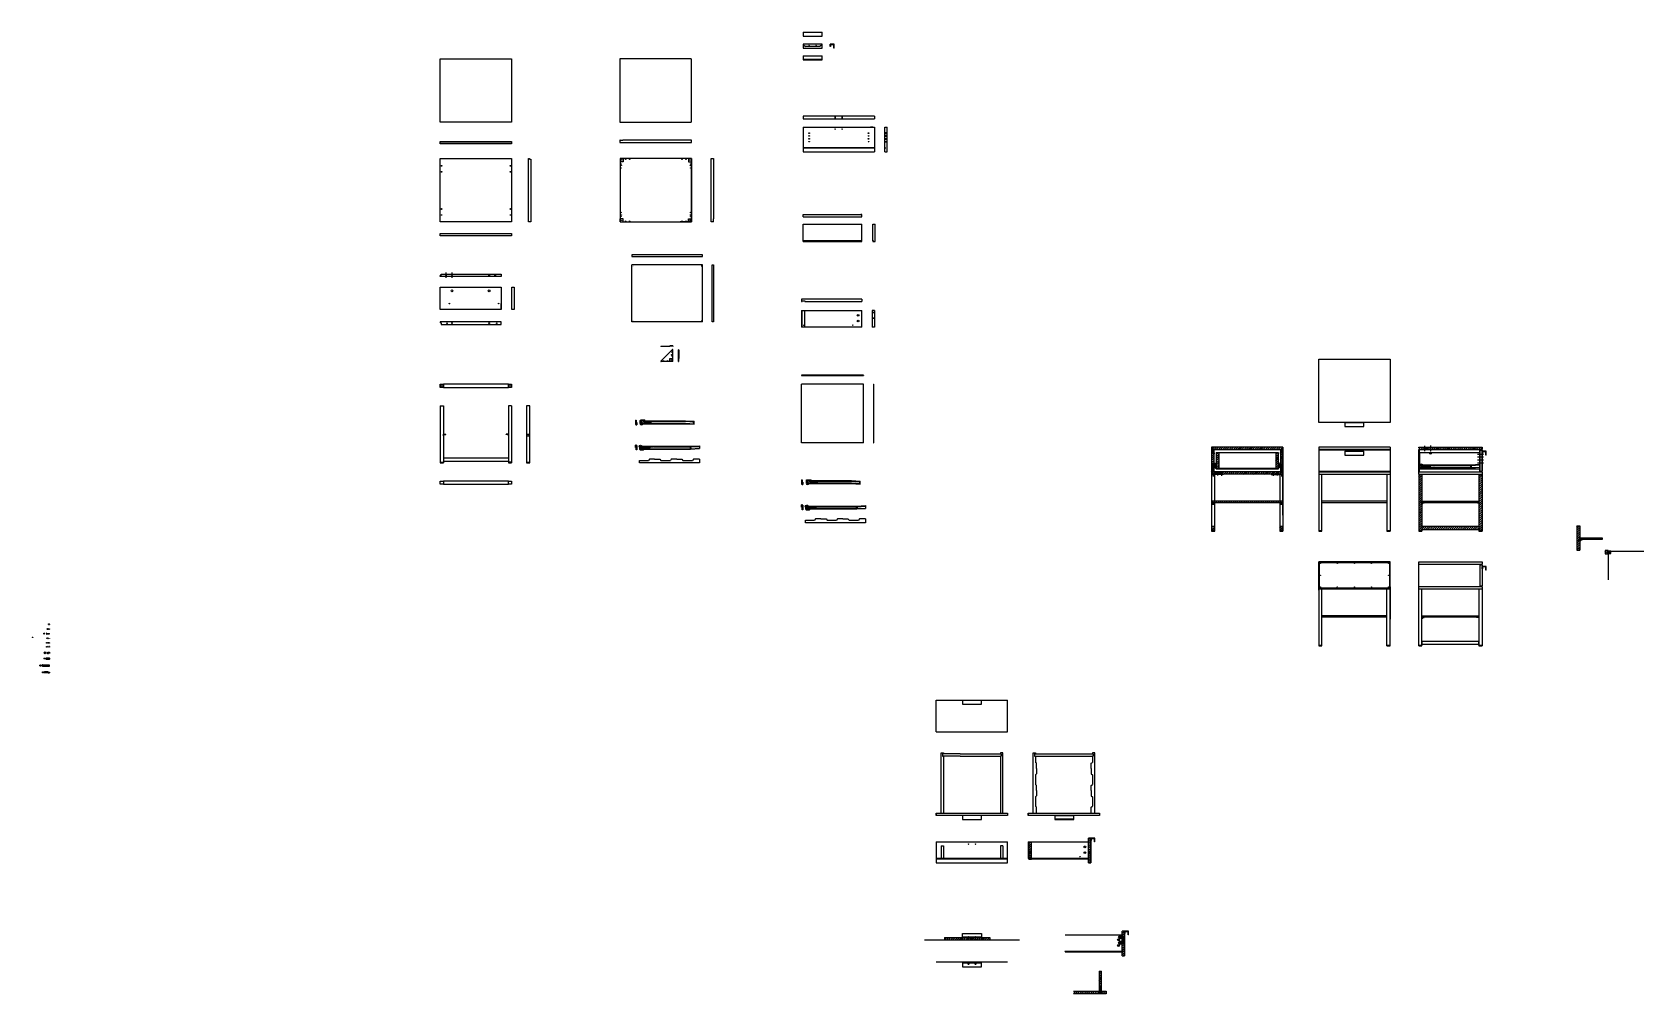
# Model space of a CAD drawing. Header units: centimetres. Extents: x 66 to 1082, y 3 to 609.
import ezdxf

# ---------------------------------------------------------------- set-up
doc = ezdxf.new("R2010")
doc.units = ezdxf.units.CM
doc.linetypes.add('ACAD_ISO02W100', pattern=[15, 12, -3])
for name, color, linetype in [('CAMPITURA', 253, 'Continuous'), ('filetto', 6, 'ACAD_ISO02W100'), ('mobile', 7, 'Continuous'), ('PROIEZIONI', 251, 'Continuous'), ('SIMBOLI', 4, 'Continuous'), ('Viti', 90, 'Continuous')]:
    doc.layers.add(name, color=color, linetype=linetype)
pattern_1 = [(45, (696.2774, 242.7109), (-0.673519, 0.673519), [])]

# ---------------------------------------------------------------- blocks, each defined once
blk = doc.blocks.new('guida cassetto')
for p, q in [((-33.5, 0), (-33.5, -1.3)), ((-32.2, 0.6), (-5, 0.6)), ((-32.2, 0.2), (-5, 0.2)), ((0.5, 1), (0.5, -0.9)), ((-33.1, -0.3), (-33.1, -0.9)), ((-33, -1.8), (-30.9, -1.8)), ((-32.8, -0.3), (-32.8, -0.8)), ((-32.6, -1.4), (-31.6, -1.4)), ((-32.5, -1.1), (-31.9, -1.1)), ((-30.7, -0.2), (-26.8, -0.2)), ((-30.5, -1.2), (-5, -1.2)), ((-30.4, -0.5), (-26.8, -0.5)), ((-30.3, -0.9), (-5, -0.9)), ((-26.7, -0.4), (-26.7, -0.4))]:
    blk.add_line(p, q)
at = {"linetype": 'ACAD_ISO02W100'}
for p, q in [((-32.5, 1.1), (-32.1, 1.1)), ((-32.1, 1.1), (-31.8, 0.6)), ((-5, 0.6), (0.5, 1)), ((-5, 0.2), (0.5, 0.6)), ((-31.5, -0.9), (-31, -0.4)), ((-31.3, -1.2), (-30.8, -0.7)), ((-31, -1.8), (-30.3, -0.9)), ((-30.9, -1.8), (-30.5, -1.2)), ((-5, -0.9), (0.5, -0.5)), ((-5, -1.2), (0.5, -0.9))]:
    blk.add_line(p, q, dxfattribs=at)
for centre, radius in [((-32.9, 0.5), 0.75), ((-32.9, 0.5), 0.5), ((-32.9, 0.5), 0.4), ((-32.9, 0.5), 0.1), ((0, 0), 0.117)]:
    blk.add_circle(centre, radius)
for centre, radius, start, end in [((-32.2, 0), 0.117, 184.8781, 104.8467), ((-33, -1.3), 0.5, 180, 270), ((-32.6, -0.9), 0.5, 180, 270), ((-32.5, -0.8), 0.25, 180, 270), ((-31.9, -0.6), 0.5, 270, 318.9057), ((-31.6, -0.9), 0.5, 270, 318.9057), ((-30.7, -0.7), 0.5, 90.0071, 138.9057), ((-30.4, -1), 0.5, 90.0071, 138.9057), ((-26.8, -0.4), 0.15, 0, 90.0071), ((-26.8, -0.4), 0.15, 270.0071, 0)]:
    blk.add_arc(centre, radius, start, end)
blk = doc.blocks.new('wood dowel')
at = {"layer": 'Viti'}
for p, q in [((-0.4, 2.7), (-0.9, 2.7)), ((-0.9, 2.7), (-0.9, 1.7)), ((-0.8, 2.7), (-0.9, 2.7)), ((-0.9, 1.7), (-0.9, 0.3)), ((-0.9, 0.3), (-0.4, 0.3)), ((-0.8, 0.2), (-0.9, 0.3)), ((-0.5, 2.7), (-0.8, 2.7)), ((-0.8, 2.6), (-0.8, 1.7)), ((-0.8, 1.7), (-0.8, 0.4)), ((-0.8, 0.2), (-0.5, 0.2)), ((-0.7, 2.6), (-0.7, 1.7)), ((-0.7, 2.6), (-0.7, 1.7)), ((-0.7, 1.7), (-0.7, 0.4)), ((-0.7, 1.7), (-0.7, 0.4)), ((-0.6, 2.6), (-0.6, 1.7)), ((-0.6, 1.7), (-0.6, 0.4)), ((-0.5, 2.7), (-0.4, 2.7)), ((-0.5, 2.6), (-0.5, 1.7)), ((-0.5, 1.7), (-0.5, 0.4)), ((-0.5, 0.2), (-0.4, 0.3)), ((-0.4, 1.7), (-0.4, 2.7)), ((-0.4, 0.3), (-0.4, 1.7))]:
    blk.add_line(p, q, dxfattribs=at)
blk = doc.blocks.new('drawer rail screw')
at = {"layer": 'filetto'}
for p, q in [((-0.9, 3.1), (-0.9, 0.2)), ((-0.9, 3.1), (-0.4, 3.1)), ((-0.9, 0.2), (-0.4, 0.2)), ((-0.4, 0.2), (-0.4, 3.1))]:
    blk.add_line(p, q, dxfattribs=at)
at = {"layer": 'Viti'}
for p, q in [((-1, 4.8), (-0.2, 4.8)), ((-1, 4.7), (-1, 4.8)), ((-0.2, 4.7), (-1, 4.7)), ((-1, 4.7), (-0.9, 4.6)), ((-0.4, 4.6), (-0.9, 4.6)), ((-0.9, 4.6), (-0.9, 3.3)), ((-0.9, 3.3), (-0.8, 3.1)), ((-0.9, 3.3), (-0.4, 3.3)), ((-0.8, 3.1), (-0.8, 0.2)), ((-0.8, 0.2), (-0.4, 0.2)), ((-0.2, 4.7), (-0.4, 4.6)), ((-0.4, 3.3), (-0.4, 4.6)), ((-0.4, 3.3), (-0.4, 3.1)), ((-0.4, 0.2), (-0.4, 3.1)), ((-0.2, 4.7), (-0.2, 4.8))]:
    blk.add_line(p, q, dxfattribs=at)

msp = doc.modelspace()

# ---------------------------------------------------------------- hatches: boundary and pattern name
at = {"layer": 'CAMPITURA'}
h = msp.add_hatch(dxfattribs=at)
h.set_pattern_fill('ANSI31', color=256, scale=0.3)
h.set_pattern_definition([(45, (566.3862, 242.7109), (-0.6735192, 0.6735192), [])])
h.paths.add_polyline_path([(854.3, 347.3), (809.3, 347.3), (809.3, 331.8), (810.8, 331.8), (810.8, 345.8), (852.8, 345.8), (852.8, 331.8), (854.3, 331.8)])
h.paths.add_polyline_path([(854.3, 331.8), (809.3, 331.8), (809.3, 330.3), (809.4, 330.3), (809.4, 330.2), (811.2, 330.2), (811.2, 330.3), (852.4, 330.3), (852.4, 330.2), (854.2, 330.2), (854.2, 330.3), (854.3, 330.3)])
at = {"layer": 'CAMPITURA', "ltscale": 0.3}
h = msp.add_hatch(dxfattribs=at)
h.set_pattern_fill('ANSI31', color=256, scale=0.3)
h.set_pattern_definition([(45, (664.1142, 145.5234), (-0.6735192, 0.6735192), [])])
h.paths.add_polyline_path([(939.9, 347.3), (979.9, 347.3), (979.9, 345.8), (940.4, 345.8), (940.4, 346.8), (939.9, 346.8)])
at = {"layer": 'CAMPITURA'}
h = msp.add_hatch(dxfattribs=at)
h.set_pattern_fill('ANSI31', color=256, scale=0.3)
h.set_pattern_definition([(45, (22.7729, -142.2821), (-0.6735192, 0.6735192), [])])
h.paths.add_polyline_path([(812.3, 333.9), (813.8, 333.9), (813.8, 343.9), (812.3, 343.9)])
h.paths.add_polyline_path([(851.3, 333.9), (851.3, 343.9), (849.8, 343.9), (849.8, 333.9)])
h = msp.add_hatch(dxfattribs=at)
h.set_pattern_fill('ANSI31', color=256, scale=0.3)
h.set_pattern_definition([(45, (127.165, 170.3137), (-0.6735192, 0.6735192), [])])
h.paths.add_polyline_path([(851.3, 333.7), (851.3, 333.9), (812.3, 333.9), (812.3, 333.7)])
h = msp.add_hatch(dxfattribs=at)
h.set_pattern_fill('ANSI31', color=256, scale=0.3)
h.set_pattern_definition([(45, (61.4271, -137.5821), (-0.6735192, 0.6735192), [])])
h.paths.add_polyline_path([(941.9, 330.3), (939.9, 330.3), (939.9, 294.8), (941.9, 294.8)])
h.paths.add_polyline_path([(977.9, 297.3), (941.9, 297.3), (941.9, 295.3), (977.9, 295.3)])
h.paths.add_polyline_path([(979.9, 330.3), (977.9, 330.3), (977.9, 294.8), (979.9, 294.8)])
h = msp.add_hatch(dxfattribs=at)
h.set_pattern_fill('ANSI31', color=256, scale=0.3)
h.set_pattern_definition(pattern_1)
h.paths.add_polyline_path([(809.6, 313.3), (809.6, 312.3), (854.1, 312.3), (854.1, 313.3)])
h = msp.add_hatch(dxfattribs=at)
h.set_pattern_fill('ANSI31', color=256, scale=0.3)
h.set_pattern_definition(pattern_1)
h.paths.add_polyline_path([(811.3, 297.3), (809.3, 297.3), (809.3, 295.3), (811.3, 295.3)])
h.paths.add_polyline_path([(852.3, 295.3), (854.3, 295.3), (854.3, 297.3), (852.3, 297.3)])
h = msp.add_hatch(dxfattribs=at)
h.set_pattern_fill('ANSI31', color=256, scale=0.3)
h.paths.add_polyline_path([(1041.6, 297.7), (1039.6, 297.7), (1039.6, 282.5), (1041.6, 282.5)])
h.paths.add_polyline_path([(1055.6, 290.1), (1041.6, 290.1), (1041.6, 289.1), (1042.2, 289.1), (1042.2, 289.7), (1042.2, 289.7), (1042.3, 289.7), (1042.4, 289.7), (1042.4, 289.7), (1042.4, 289.7), (1042.4, 289.1), (1043.1, 289.1), (1055.6, 289.1)])
h = msp.add_hatch(dxfattribs=at)
h.set_pattern_fill('ANSI31', color=256, scale=0.3)
h.paths.add_polyline_path([(1043.1, 289.1), (1042.4, 289.1), (1042.5, 289), (1043.1, 289)])
h.paths.add_polyline_path([(1042.2, 289.1), (1041.6, 289.1), (1041.6, 288.1), (1041.7, 288.1), (1041.7, 289), (1042.1, 289)])
h = msp.add_hatch(dxfattribs=at)
h.set_pattern_fill('ANSI31', color=256, scale=0.3)
h.paths.add_polyline_path([(1059.5, 282.1), (1057.5, 282.1), (1057.5, 280.1), (1059.5, 280.1)])
h = msp.add_hatch(dxfattribs=at)
h.set_pattern_fill('ANSI31', color=256, scale=0.3)
h.paths.add_polyline_path([(695.7, 98.5), (694.2, 98.5), (694.2, 87.5), (695.7, 87.5), (695.7, 87.8), (695.2, 87.8), (695.2, 88), (695.6, 88), (695.7, 88)])
h.paths.add_polyline_path([(695.3, 89.3, -1), (695, 89.3, -1)], flags=16)
h.paths.add_polyline_path([(733.2, 101), (731.7, 101), (731.7, 88), (732.2, 88), (732.2, 87.8), (731.7, 87.8), (731.7, 85.8), (731.7, 85.3), (733.2, 85.3)])
h = msp.add_hatch(dxfattribs=at)
h.set_pattern_fill('ANSI31', color=256, scale=0.3)
h.set_pattern_definition([(45, (1.4784, -75.6129), (-0.6735192, 0.6735192), [])])
h.paths.add_polyline_path([(732.2, 88), (695.2, 88), (694.7, 88), (694.7, 87.8), (695.2, 87.8), (732.2, 87.8)])
h = msp.add_hatch(dxfattribs=at)
h.set_pattern_fill('ANSI31', color=256, scale=0.3)
h.set_pattern_definition([(45, (-52.205, 3.5769), (-0.6735192, 0.6735192), [])])
h.paths.add_polyline_path([(752.9, 38.9), (753.9, 38.9), (753.9, 38.4), (752.9, 38.4), (752.9, 35.3), (753.9, 35.3), (753.9, 34.8), (752.9, 34.8), (752.9, 29.4), (753.4, 29.4), (753.4, 29.2), (752.9, 29.2), (752.9, 27.2), (752.9, 26.7), (754.4, 26.7), (754.4, 42.4), (752.9, 42.4)])
h = msp.add_hatch(dxfattribs=at)
h.set_pattern_fill('ANSI31', color=256, scale=0.3)
h.set_pattern_definition([(45, (3.2241, -73.96505), (-0.6735192, 0.6735192), [])])
h.paths.add_polyline_path([(655.9, 38.1, -0.794829), (655.9, 38.1, -0.794829), (655.9, 38.2, -0.794829), (655.9, 38.2, -0.794829), (655.9, 38.3, -0.794829), (655.9, 38.3, -0.794829), (655.9, 38.3), (655.9, 38.4, -0.459653), (655.9, 38.4), (640.8, 38.4), (640.8, 36.9), (655.9, 36.9), (655.9, 37.8), (655.9, 37.8, -0.383287), (655.9, 37.8, -0.794829), (655.9, 37.9, -0.794829), (655.9, 37.9, -0.794829), (655.9, 38, -0.794829), (655.9, 38, -0.794829)])
h.paths.add_polyline_path([(660.3, 37.8), (660.3, 37.8, -0.38328), (660.3, 37.8, -0.794829), (660.3, 37.9, -0.794829), (660.3, 37.9, -0.794829), (660.3, 38, -0.794829), (660.3, 38, -0.794829), (660.3, 38.1, -0.794829), (660.3, 38.1, -0.794829), (660.3, 38.2, -0.794829), (660.3, 38.2, -0.794829), (660.3, 38.3, -0.794829), (660.3, 38.3, -0.794829), (660.3, 38.3), (660.3, 38.4, -0.459653), (660.3, 38.4), (656.1, 38.4), (656.1, 38.4, -1.0868), (656.1, 38.3, -0.794829), (656.1, 38.3, -0.794829), (656.1, 38.2, -0.794829), (656.1, 38.2, -0.794829), (656.1, 38.1, -0.794829), (656.1, 38.1, -0.794829), (656.1, 38, -0.794829), (656.1, 38, -0.794829), (656.1, 37.9, -0.794829), (656.1, 37.9, -0.794829), (656.1, 37.9, -0.647487), (656.1, 37.8), (656.1, 37.8), (656.1, 36.9), (656.2, 36.9), (660.3, 36.9)])
h.paths.add_polyline_path([(669.4, 38.4), (660.5, 38.4, -0.891922), (660.5, 38.3, -0.794829), (660.5, 38.3, -0.794829), (660.5, 38.2, -0.794829), (660.5, 38.2, -0.794829), (660.5, 38.1, -0.794829), (660.5, 38.1, -0.794829), (660.5, 38, -0.794829), (660.5, 38, -0.794829), (660.5, 37.9, -0.794829), (660.5, 37.9, -0.794829), (660.5, 37.9, -0.647308), (660.5, 37.8), (660.5, 37.8), (660.5, 36.9), (669.4, 36.9)])
h = msp.add_hatch(dxfattribs=at)
h.set_pattern_fill('ANSI31', color=256, scale=0.3)
h.set_pattern_definition([(45, (9.6148, -82.0405), (-0.6735192, 0.6735192), [])])
h.paths.add_polyline_path([(655.9, 38.5), (655.9, 38.6), (653.7, 38.6), (653.7, 38.4), (655.9, 38.4, -0.418223), (655.9, 38.4, -0.794829), (655.9, 38.4, -0.794829), (655.9, 38.5, -0.795541)])
h.paths.add_polyline_path([(660.3, 38.5, -0.795541), (660.3, 38.5), (660.3, 38.6), (660.2, 38.6), (656.2, 38.6), (656.2, 38.6), (656.1, 38.6), (656.1, 38.6, -0.794829), (656.1, 38.5, -0.794829), (656.1, 38.5, -0.794829), (656.1, 38.4, -0.741029), (656.1, 38.4), (660.3, 38.4, -0.418223), (660.3, 38.4, -0.794829), (660.3, 38.4, -0.794829)])
h.paths.add_polyline_path([(662.7, 38.6), (660.6, 38.6), (660.6, 38.6), (660.5, 38.6), (660.5, 38.6, -0.794829), (660.5, 38.5, -0.794829), (660.5, 38.5, -0.794829), (660.5, 38.4, -0.741029), (660.5, 38.4), (662.7, 38.4)])
h = msp.add_hatch(dxfattribs=at)
h.set_pattern_fill('ANSI31', color=256, scale=0.3)
h.paths.add_polyline_path([(752.9, 38.4), (752.8, 38.4), (751.5, 38.4), (751.4, 38.5), (751.4, 38.9), (751.5, 38.9), (752.8, 38.9), (752.9, 38.9), (752.9, 39.3), (751.3, 39.6), (750.5, 38.4), (752, 37.7), (752.9, 38)])
h.paths.add_polyline_path([(751.3, 36), (750.5, 34.8), (752, 34.1), (752.9, 34.4), (752.9, 34.8), (752.8, 34.8), (751.5, 34.8), (751.4, 34.9), (751.4, 35.3), (751.5, 35.3), (752.8, 35.3), (752.9, 35.3), (752.9, 35.7)])
h = msp.add_hatch(dxfattribs=at)
h.set_pattern_fill('ANSI31', color=256, scale=0.3)
h.set_pattern_definition([(45, (22.6515, -134.1607), (-0.6735192, 0.6735192), [])])
h.paths.add_polyline_path([(753.4, 29.4), (716.4, 29.4), (715.9, 29.4), (715.9, 29.2), (716.4, 29.2), (753.4, 29.2)])
h = msp.add_hatch(dxfattribs=at)
h.set_pattern_fill('ANSI31', color=256, scale=0.3)
h.set_pattern_definition([(45, (-10.6812, -193.7629), (-0.6735192, 0.6735192), [])])
h.paths.add_polyline_path([(739.9, 17.1), (738.4, 17.1), (738.4, 7.2), (738.6, 7.2), (739.6, 7.2), (739.6, 6.2), (739.5, 6.2), (739.5, 4.4), (739.9, 4.4)])
h.paths.add_polyline_path([(738.8, 6.3), (739, 6.3), (739, 6.7), (738.8, 6.7), (738.8, 6.7, 0.414214), (738.7, 6.7), (738.7, 6.1), (738.6, 6.1), (738.4, 6.1), (738.4, 4.4), (738.8, 4.4)], flags=17)
h.paths.add_polyline_path([(738.9, 4.4), (722.3, 4.4), (722.3, 2.9), (742.9, 2.9), (742.9, 4.4), (739.4, 4.4), (739.4, 3.6), (739.3, 3.6), (739.2, 3.5), (739, 3.5), (738.9, 3.6), (738.9, 3.6)])
at = {"layer": 'mobile'}
h = msp.add_hatch(dxfattribs=at)
h.set_pattern_fill('ANSI31', color=256, scale=0.3)
h.set_pattern_definition([(45, (-61.4801, -75.6129), (-0.6735192, 0.6735192), [])])
h.paths.add_polyline_path([(677.7, 88), (640.2, 88), (638.7, 88), (638.7, 87.8), (640.2, 87.8), (677.7, 87.8)])

# ---------------------------------------------------------------- linework, layer by layer
for p, q in [((322.9, 592), (367.9, 592)), ((322.9, 552), (322.9, 592)), ((367.9, 592), (367.9, 552)), ((367.9, 552), (322.9, 552)), ((322.9, 540), (367.9, 540)), ((322.9, 538.5), (322.9, 540)), ((367.9, 539.5), (322.9, 539.5)), ((367.9, 540), (367.9, 538.5)), ((367.9, 538.5), (322.9, 538.5)), ((322.9, 529.2), (367.9, 529.2)), ((322.9, 489.2), (322.9, 529.2)), ((367.9, 529.2), (367.9, 489.2)), ((378.6, 529.2), (379.1, 529.2)), ((378.6, 489.2), (378.6, 529.2)), ((379.1, 528.7), (379.1, 529.2)), ((379.1, 528.7), (380.1, 528.7)), ((380.1, 528.7), (380.1, 489.2)), ((367.9, 489.2), (322.9, 489.2)), ((380.1, 489.2), (378.6, 489.2)), ((322.9, 454.9), (322.9, 455.4)), ((323.4, 455.4), (322.9, 455.4)), ((361.4, 454.9), (322.9, 454.9)), ((323.4, 455.4), (323.4, 456.4)), ((323.4, 456.4), (361.4, 456.4)), ((361.4, 456.4), (361.4, 454.9)), ((322.9, 426.2), (322.9, 425.7)), ((361.4, 426.2), (322.9, 426.2)), ((323.4, 425.7), (322.9, 425.7)), ((323.4, 425.7), (323.4, 424.7)), ((323.4, 424.7), (361.4, 424.7)), ((361.4, 424.7), (361.4, 426.2)), ((876.9, 402.8), (921.9, 402.8)), ((876.9, 362.8), (876.9, 402.8)), ((921.9, 402.8), (921.9, 362.8)), ((921.9, 362.8), (876.9, 362.8)), ((324.9, 355.4), (326.4, 355.4)), ((324.9, 354.4), (324.9, 355.4)), ((325, 354.4), (324.9, 354.4)), ((325, 355.3), (325, 354.4)), ((365.9, 355.4), (364.4, 355.4)), ((365.8, 355.3), (365.8, 354.4)), ((365.8, 354.4), (365.9, 354.4)), ((365.9, 354.4), (365.9, 355.4)), ((809.3, 347.3), (809.3, 294.3)), ((854.3, 347.3), (854.3, 294.3)), ((921.9, 347.3), (876.9, 347.3)), ((876.9, 347.3), (876.9, 294.3)), ((921.9, 345.8), (876.9, 345.8)), ((921.9, 347.3), (921.9, 294.3)), ((939.9, 345.8), (978.4, 345.8)), ((939.9, 331.8), (939.9, 345.8)), ((940.4, 331.8), (940.4, 345.8)), ((978.4, 345.8), (978.4, 331.8)), ((322.9, 337.4), (324.9, 337.4)), ((365.9, 337.4), (367.9, 337.4)), ((377.3, 337.4), (379.3, 337.4)), ((921.9, 345.4), (876.9, 345.4)), ((854.3, 331.8), (809.3, 331.8)), ((852.4, 330.3), (811.2, 330.3)), ((811.3, 313.3), (811.3, 330.1)), ((852.3, 330.1), (852.3, 313.3)), ((876.9, 332.2), (921.9, 332.2)), ((876.9, 331.8), (921.9, 331.8)), ((876.9, 330.3), (921.9, 330.3)), ((878.9, 294.3), (878.9, 330.3)), ((919.9, 330.3), (919.9, 294.3)), ((939.9, 331.8), (979.9, 331.8)), ((939.9, 330.3), (939.9, 331.8)), ((939.9, 330.3), (979.9, 330.3)), ((854.1, 313.3), (809.6, 313.3)), ((854.1, 312.3), (809.6, 312.3)), ((811.3, 294.3), (811.3, 312.3)), ((852.3, 312.3), (852.3, 294.3)), ((919.9, 313.3), (878.9, 313.3)), ((919.9, 312.3), (878.9, 312.3)), ((941.9, 312.3), (941.9, 313.3)), ((941.9, 313.3), (977.9, 313.3)), ((977.9, 312.3), (941.9, 312.3)), ((941.9, 312.3), (943.4, 312.3)), ((941.9, 311.3), (941.9, 312.3)), ((942, 311.3), (941.9, 311.3)), ((942, 312.2), (942, 311.3)), ((977.9, 312.3), (976.4, 312.3)), ((977.8, 312.2), (977.8, 311.3)), ((977.8, 311.3), (977.9, 311.3)), ((977.9, 313.3), (977.9, 312.3)), ((809.3, 294.8), (811.3, 294.8)), ((852.3, 294.8), (854.3, 294.8)), ((876.9, 294.8), (878.9, 294.8)), ((919.9, 294.8), (921.9, 294.8)), ((809.3, 294.3), (811.3, 294.3)), ((852.3, 294.3), (854.3, 294.3)), ((876.9, 294.3), (878.9, 294.3)), ((919.9, 294.3), (921.9, 294.3)), ((939.9, 294.3), (939.9, 294.3)), ((939.9, 294.3), (941.9, 294.3)), ((977.9, 294.3), (979.9, 294.3)), ((1041.6, 289.1), (1041.6, 290.1)), ((1041.6, 289.1), (1043.1, 289.1)), ((1041.6, 288.1), (1041.6, 289.1)), ((1041.7, 288.1), (1041.6, 288.1)), ((1041.7, 289), (1041.7, 288.1)), ((921.9, 275.1), (876.9, 275.1)), ((876.9, 275.1), (876.9, 222.1)), ((876.9, 275.1), (876.9, 273.1)), ((876.9, 275.1), (921.9, 275.1)), ((876.9, 257.2), (876.9, 275.1)), ((876.9, 274.6), (921.9, 274.6)), ((877.4, 258.6), (877.4, 274.6)), ((921.4, 274.6), (921.4, 258.6)), ((921.9, 222.1), (921.9, 275.1)), ((939.9, 275.1), (979.9, 275.1)), ((939.9, 222.1), (939.9, 275.1)), ((979.9, 275.1), (979.9, 273.6)), ((877.4, 273.6), (876.9, 273.6)), ((921.4, 273.6), (921.9, 273.6)), ((939.9, 273.6), (979.9, 273.6)), ((978.4, 273.6), (978.4, 259.6)), ((978.4, 273.2), (979.9, 273.2)), ((979.9, 273.2), (979.9, 260)), ((876.9, 260.1), (876.9, 258.1)), ((877.4, 259.6), (876.9, 259.6)), ((876.9, 258.6), (921.4, 258.6)), ((876.9, 258.1), (921.9, 258.1)), ((876.9, 258.1), (899.4, 258.1)), ((878.9, 222.1), (878.9, 258.1)), ((919.9, 222.1), (919.9, 258.1)), ((921.4, 259.6), (921.9, 259.6)), ((921.4, 258.6), (921.9, 258.6)), ((921.9, 259.2), (921.9, 238.9)), ((939.9, 259.6), (979.9, 259.6)), ((939.9, 258.1), (979.9, 258.1)), ((941.9, 222.1), (941.9, 258.1)), ((977.9, 258.1), (977.9, 222.1)), ((978.4, 260), (979.9, 260)), ((979.9, 259.6), (979.9, 222.1)), ((876.9, 238.9), (876.9, 237.4)), ((919.9, 241.1), (878.9, 241.1)), ((919.9, 240.1), (878.9, 240.1)), ((941.9, 240.1), (941.9, 241.1)), ((941.9, 241.1), (977.9, 241.1)), ((977.9, 240.1), (941.9, 240.1)), ((941.9, 240.1), (943.4, 240.1)), ((941.9, 239.1), (941.9, 240.1)), ((942, 239.1), (941.9, 239.1)), ((942, 240), (942, 239.1)), ((977.9, 240.1), (976.4, 240.1)), ((977.8, 240), (977.8, 239.1)), ((977.8, 239.1), (977.9, 239.1)), ((977.9, 241.1), (977.9, 240.1)), ((941.9, 225.1), (941.9, 222.6)), ((941.9, 225.1), (977.9, 225.1)), ((977.9, 222.6), (977.9, 225.1)), ((876.9, 222.6), (878.9, 222.6)), ((876.9, 222.1), (878.9, 222.1)), ((919.9, 222.6), (921.9, 222.6)), ((919.9, 222.1), (921.9, 222.1)), ((939.9, 222.6), (941.9, 222.6)), ((939.9, 222.1), (939.9, 222.1)), ((939.9, 222.1), (941.9, 222.1)), ((941.9, 223.1), (977.9, 223.1)), ((977.9, 222.6), (979.9, 222.6)), ((977.9, 222.1), (979.9, 222.1))]:
    msp.add_line(p, q)
msp.add_lwpolyline([(322.9, 481.9), (367.9, 481.9), (367.9, 480.4), (322.9, 480.4)], close=True)
for centre in [(877.9, 274.1), (877.9, 266.6), (888.6, 274.1), (899.4, 274.1), (910.1, 274.1), (920.9, 274.1), (920.9, 266.6), (877.9, 259.1), (888.6, 259.1), (899.4, 259.1), (910.1, 259.1), (920.9, 259.1)]:
    msp.add_circle(centre, 0.1)
at = {"layer": 'filetto'}
for p, q in [((1042.2, 289.1), (1042.2, 289.7)), ((1042.4, 289.7), (1042.2, 289.7)), ((1042.4, 289.1), (1042.2, 289.1)), ((1042.4, 289.1), (1042.4, 289.7)), ((75.9, 235.9), (76.5, 235.9)), ((75.9, 235.6), (75.9, 235.9)), ((75.9, 235.6), (76.5, 235.6)), ((76.5, 235.6), (76.5, 235.9)), ((942.6, 240.1), (942.6, 240.7)), ((942.8, 240.7), (942.6, 240.7)), ((942.8, 240.1), (942.6, 240.1)), ((942.8, 240.1), (942.8, 240.7)), ((977.1, 240.1), (977.1, 240.7)), ((977.3, 240.7), (977.1, 240.7)), ((977.3, 240.1), (977.1, 240.1)), ((977.3, 240.1), (977.3, 240.7)), ((75.9, 232.9), (76.5, 232.9)), ((75.9, 232.7), (75.9, 232.9)), ((75.9, 232.7), (75.9, 232.6)), ((75.9, 232.6), (76.5, 232.6)), ((76.5, 232.7), (76.5, 232.9)), ((76.5, 232.7), (76.5, 232.6)), ((75.6, 205.7), (75.6, 205.1)), ((75.6, 205.6), (76.5, 205.6)), ((75.6, 205.1), (76.5, 205.1)), ((76.5, 205.1), (76.5, 205.6)), ((738.9, 4.4), (738.9, 3.6)), ((738.9, 3.6), (739.4, 3.6)), ((739.4, 4.4), (739.4, 3.6))]:
    msp.add_line(p, q, dxfattribs=at)
at = {"layer": 'mobile'}
for p, q in [((551.7, 608.8), (551.7, 606.3)), ((551.7, 608.8), (563.7, 608.8)), ((551.7, 606.3), (563.7, 606.3)), ((563.7, 601.3), (551.7, 601.3)), ((551.7, 601.3), (551.7, 598.8)), ((551.7, 601.1), (553.2, 599.7)), ((562.2, 599.7), (553.2, 599.7)), ((563.7, 601.1), (562.2, 599.7)), ((563.7, 606.3), (563.7, 608.8)), ((563.7, 598.8), (563.7, 601.3)), ((571.2, 601.3), (568.7, 601.3)), ((568.7, 599.7), (568.7, 601.3)), ((568.9, 599.7), (568.7, 599.7)), ((568.9, 601.1), (571, 601.1)), ((568.9, 601.1), (568.9, 599.7)), ((571, 598.8), (571, 601.1)), ((571.2, 598.8), (571.2, 601.3)), ((481.2, 592), (436.2, 592)), ((436.2, 592), (436.2, 552)), ((481.2, 592), (481.2, 552)), ((551.7, 598.8), (563.7, 598.8)), ((551.7, 593.8), (551.7, 591.3)), ((551.7, 593.8), (563.7, 593.8)), ((563.7, 593.6), (551.7, 593.6)), ((563.7, 591.5), (551.7, 591.5)), ((551.7, 591.3), (563.7, 591.3)), ((553.2, 593.6), (553.2, 593.8)), ((562.2, 593.6), (562.2, 593.8)), ((563.7, 591.3), (563.7, 593.8)), ((571.2, 598.8), (571, 598.8)), ((436.2, 552), (481.2, 552)), ((551.7, 555.8), (551.7, 554.3)), ((596.7, 555.8), (551.7, 555.8)), ((551.7, 554.3), (596.7, 554.3)), ((551.7, 549), (596.7, 549)), ((551.7, 549), (551.7, 533.3)), ((595.7, 549), (594.2, 549)), ((596.7, 555.8), (596.7, 554.3)), ((596.7, 549), (596.7, 533.3)), ((603.2, 536), (603.2, 549)), ((603.2, 549), (604.7, 549)), ((604.7, 533.3), (604.7, 549)), ((436.2, 540.7), (436.2, 539.2)), ((436.3, 540.7), (436.2, 540.7)), ((436.2, 539.2), (481.3, 539.2)), ((436.3, 540.8), (438.1, 540.8)), ((436.3, 540.8), (436.3, 540.7)), ((438.1, 540.8), (438.1, 540.7)), ((479.4, 540.7), (438.1, 540.7)), ((481.2, 540.8), (479.4, 540.8)), ((479.4, 540.8), (479.4, 540.7)), ((481.2, 540.8), (481.2, 540.7)), ((481.3, 540.7), (481.2, 540.7)), ((481.3, 539.2), (481.3, 540.7)), ((481.3, 529.2), (436.3, 529.2)), ((436.3, 529.2), (436.3, 489.2)), ((436.4, 529.1), (436.4, 527.2)), ((436.4, 529.1), (438.2, 529.1)), ((438.2, 529.1), (438.2, 527.2)), ((479.4, 529.1), (479.4, 527.2)), ((481.2, 529.1), (479.4, 529.1)), ((481.2, 529.1), (481.2, 527.2)), ((481.3, 489.2), (481.3, 529.2)), ((481.3, 529.2), (481.3, 489.2)), ((493.7, 489.2), (493.7, 529.2)), ((493.7, 529.2), (495.2, 529.2)), ((495.2, 529.2), (495.2, 529.1)), ((495.3, 529.1), (495.2, 529.1)), ((495.3, 529.1), (495.3, 527.3)), ((596.7, 536), (551.7, 536)), ((596.7, 535.8), (551.7, 535.8)), ((551.7, 533.3), (596.7, 533.3)), ((603.7, 536), (603.2, 536)), ((603.2, 533.3), (603.2, 535.8)), ((603.2, 535.8), (603.7, 535.8)), ((603.2, 533.3), (604.7, 533.3)), ((603.7, 535.8), (603.7, 536)), ((438.2, 527.2), (436.4, 527.2)), ((479.4, 527.2), (481.2, 527.2)), ((495.2, 527.3), (495.2, 491.1)), ((495.3, 527.3), (495.2, 527.3)), ((436.3, 489.2), (481.3, 489.2)), ((438.2, 491.2), (436.4, 491.2)), ((436.4, 489.3), (436.4, 491.2)), ((436.4, 489.3), (438.2, 489.3)), ((438.2, 489.3), (438.2, 491.2)), ((481.3, 489.2), (474.1, 489.2)), ((479.4, 489.3), (479.4, 491.2)), ((479.4, 491.2), (481.2, 491.2)), ((481.2, 489.3), (479.4, 489.3)), ((481.2, 489.3), (481.2, 491.2)), ((481.3, 489.2), (481.3, 496.5)), ((495.2, 489.2), (493.7, 489.2)), ((495.3, 491.1), (495.2, 491.1)), ((495.3, 489.3), (495.2, 489.3)), ((495.2, 489.3), (495.2, 489.2)), ((495.3, 489.3), (495.3, 491.1)), ((551.7, 492.5), (551.7, 494)), ((588.7, 494), (588.2, 494)), ((588.2, 492.5), (588.7, 492.5)), ((588.7, 492.5), (588.7, 494)), ((551.7, 476.8), (551.7, 487.8)), ((551.7, 487.8), (588.7, 487.8)), ((588.7, 476.8), (588.7, 487.8)), ((595.6, 477.3), (595.6, 487.8)), ((595.6, 487.8), (597.1, 487.8)), ((597.1, 476.8), (597.1, 487.8)), ((588.7, 477.3), (551.7, 477.3)), ((588.7, 477.1), (551.7, 477.1)), ((551.7, 476.8), (588.7, 476.8)), ((596.1, 477.3), (595.6, 477.3)), ((595.6, 477.1), (596.1, 477.1)), ((595.6, 477.1), (595.6, 476.8)), ((595.6, 476.8), (597.1, 476.8)), ((596.1, 477.1), (596.1, 477.3)), ((488.2, 462.2), (443.7, 462.2)), ((443.7, 426.2), (443.7, 462.2)), ((488.2, 426.2), (488.2, 462.2)), ((494.3, 426.2), (494.3, 462.2)), ((494.3, 462.2), (495.3, 462.2)), ((495.3, 462.2), (495.3, 426.2)), ((322.9, 448.1), (361.4, 448.1)), ((322.9, 434.1), (322.9, 448.1)), ((361.4, 448.1), (361.4, 434.1)), ((361.4, 434.1), (361.4, 437.8)), ((588.7, 440.6), (550.7, 440.6)), ((550.7, 440.6), (550.7, 439.1)), ((550.7, 439.1), (551.2, 439.1)), ((551.2, 439.1), (551.2, 439.6)), ((551.2, 439.6), (552.7, 439.6)), ((552.7, 439.6), (552.7, 439.1)), ((552.7, 439.1), (588.7, 439.1)), ((588.7, 440.6), (588.7, 439.1)), ((361.4, 434.1), (322.9, 434.1)), ((550.7, 433.4), (550.7, 422.9)), ((550.7, 433.4), (588.7, 433.4)), ((551.2, 422.9), (551.2, 433.4)), ((552.7, 422.9), (552.7, 433.4)), ((588.7, 422.9), (588.7, 433.4)), ((595.3, 433.4), (595.3, 422.9)), ((596.8, 433.4), (595.3, 433.4)), ((596.8, 433.4), (596.8, 422.9)), ((488.2, 426.2), (443.7, 426.2)), ((495.3, 426.2), (494.3, 426.2)), ((588.7, 422.9), (550.7, 422.9)), ((596.8, 422.9), (595.3, 422.9)), ((462, 411), (462, 410.8)), ((462, 411), (467.6, 411)), ((467.7, 410.8), (462, 410.8)), ((469.1, 408.7), (462.1, 401.7)), ((467.7, 411), (467.6, 411)), ((469.5, 411.1), (467.7, 411.1)), ((467.7, 411.1), (467.7, 411)), ((469.5, 410.9), (467.7, 410.9)), ((467.7, 410.9), (467.7, 410.8)), ((469.5, 411.1), (469.5, 411)), ((469.5, 411), (469.6, 411)), ((469.5, 410.9), (469.5, 410.8)), ((469.5, 410.8), (469.6, 410.8)), ((469.6, 410.8), (469.6, 411)), ((469.6, 401.2), (469.6, 408.5)), ((473.3, 408.7), (473.1, 408.7)), ((473.1, 403.1), (473.1, 408.7)), ((473.3, 408.7), (473.3, 403.2)), ((469.6, 401.2), (462.3, 401.2)), ((467.7, 401.3), (467.7, 403.2)), ((467.7, 403.2), (469.5, 403.2)), ((469.5, 401.3), (467.7, 401.3)), ((469.5, 401.3), (469.5, 403.2)), ((473.2, 403.1), (473.1, 403.1)), ((473.2, 401.3), (473.1, 401.3)), ((473.1, 401.3), (473.1, 401.2)), ((473.1, 401.2), (473.3, 401.2)), ((473.2, 401.3), (473.2, 403.1)), ((473.3, 403.1), (473.3, 403.2)), ((473.4, 403.1), (473.3, 403.1)), ((473.4, 401.3), (473.3, 401.3)), ((473.3, 401.3), (473.3, 401.2)), ((473.4, 401.3), (473.4, 403.1)), ((365.9, 386.9), (324.9, 386.9)), ((550.7, 392.7), (550.7, 392.5)), ((589.7, 392.7), (550.7, 392.7)), ((550.7, 392.5), (589.7, 392.5)), ((550.7, 350), (550.7, 387)), ((589.7, 387), (550.7, 387)), ((589.7, 392.7), (589.7, 392.5)), ((589.7, 350), (589.7, 387)), ((596.2, 387), (596.4, 387)), ((324.9, 384.9), (365.9, 384.9)), ((322.9, 373.4), (322.9, 337.4)), ((322.9, 373.4), (324.9, 373.4)), ((324.9, 373.4), (324.9, 337.4)), ((365.9, 373.4), (365.9, 337.4)), ((367.9, 373.4), (365.9, 373.4)), ((367.9, 373.4), (367.9, 337.4)), ((377.3, 373.4), (377.3, 337.4)), ((379.3, 373.4), (377.3, 373.4)), ((379.3, 337.4), (379.3, 373.4)), ((446, 364.4), (446.4, 364.4)), ((446, 364.4), (446.4, 364.4)), ((446, 364.4), (446, 361.6)), ((446, 361.6), (446.4, 361.6)), ((446.4, 364), (446.3, 364)), ((446.3, 364), (446.3, 362.5)), ((446.3, 362.5), (446.4, 362.5)), ((446.4, 364.4), (446.4, 362.9)), ((446.4, 362.9), (446.8, 362.9)), ((446.4, 362.9), (446.4, 361.4)), ((446.4, 361.4), (446.8, 361.4)), ((446.8, 362.9), (446.8, 361.4)), ((893.4, 362.8), (893.4, 360.3)), ((893.4, 362.8), (905.4, 362.8)), ((893.4, 360.3), (905.4, 360.3)), ((905.4, 360.3), (905.4, 362.8)), ((325, 355.3), (326.4, 355.3)), ((326.4, 355.3), (326.4, 355.4)), ((364.4, 355.3), (364.4, 355.4)), ((365.8, 355.3), (364.4, 355.3)), ((377.5, 355.3), (377.5, 354.4)), ((377.5, 354.4), (379, 354.4)), ((379, 354.4), (379, 355.3)), ((446.4, 348.6), (446, 348.6)), ((446, 347.1), (446, 348.6)), ((446.4, 347.1), (446, 347.1)), ((446.4, 347.1), (446.4, 348.6)), ((446.8, 348.4), (446.4, 348.4)), ((446.4, 346), (446.4, 347.5)), ((446.4, 347.5), (446.4, 347.5)), ((446.4, 345.6), (446.4, 347.1)), ((446.4, 346), (446.4, 346)), ((446.8, 345.6), (446.4, 345.6)), ((446.8, 345.6), (446.4, 345.6)), ((446.8, 348.4), (446.8, 345.6)), ((448.5, 347.4), (448.5, 346.1)), ((448.9, 347.1), (448.9, 346.5)), ((449, 345.6), (451.1, 345.6)), ((449.2, 347.1), (449.2, 346.5)), ((449.4, 346.2), (450.1, 346.2)), ((449.4, 346), (450.3, 345.9)), ((449.7, 347.5), (457.4, 347.5)), ((450.1, 347.9), (457.4, 347.9)), ((451.3, 347.1), (455.1, 347.1)), ((451.5, 346.8), (455.1, 346.8)), ((451.5, 346.3), (458.2, 346.3)), ((451.5, 346.1), (458.2, 346.1)), ((455.3, 347), (455.3, 347)), ((457.4, 347.9), (457.5, 347.7)), ((457.4, 347.5), (457.5, 347.3)), ((457.7, 347.9), (457.5, 347.7)), ((457.7, 347.5), (457.5, 347.3)), ((457.7, 347.9), (457.9, 347.9)), ((457.7, 347.5), (457.9, 347.5)), ((457.9, 347.9), (458.1, 347.7)), ((457.9, 347.5), (458.1, 347.3)), ((458.2, 347.9), (458.1, 347.7)), ((458.2, 347.5), (458.1, 347.3)), ((458.2, 347.9), (467.6, 347.9)), ((458.2, 347.5), (466.1, 347.5)), ((466.1, 347.5), (467.6, 347.5)), ((467.6, 347.9), (480.8, 347.9)), ((467.6, 347.5), (480.8, 347.5)), ((486.3, 348.2), (486.3, 346.4)), ((589.7, 350), (550.7, 350)), ((854.3, 347.3), (809.3, 347.3)), ((810.8, 345.8), (852.8, 345.8)), ((810.8, 345.8), (810.8, 331.8)), ((852.8, 345.8), (852.8, 331.8)), ((854.3, 304.5), (854.3, 347.3)), ((939.9, 347.3), (979.9, 347.3)), ((939.9, 346.8), (939.9, 347.3)), ((940.4, 346.8), (939.9, 346.8)), ((940.4, 345.8), (940.4, 346.8)), ((940.4, 345.8), (979.9, 345.8)), ((979.9, 347.3), (979.9, 345.8)), ((322.9, 337.9), (324.9, 337.9)), ((365.9, 340.4), (324.9, 340.4)), ((324.9, 338.4), (365.9, 338.4)), ((367.9, 337.9), (365.9, 337.9)), ((377.3, 337.9), (379.3, 337.9)), ((448.5, 338.9), (454.2, 338.9)), ((448.5, 337.4), (448.5, 338.9)), ((486.3, 337.4), (448.5, 337.4)), ((454.8, 339.7), (454.2, 338.9)), ((458.1, 339.7), (454.8, 339.7)), ((458.1, 339.7), (461.4, 339.7)), ((461.4, 339.7), (462, 338.9)), ((462, 338.9), (468, 338.9)), ((468.6, 339.7), (468, 338.9)), ((472, 339.7), (468.6, 339.7)), ((472, 339.7), (475.3, 339.7)), ((475.3, 339.7), (475.9, 338.9)), ((475.9, 338.9), (481.9, 338.9)), ((482.5, 339.7), (481.9, 338.9)), ((486.3, 339.7), (482.5, 339.7)), ((486.3, 339.7), (486.3, 337.4)), ((810.8, 337.4), (811.2, 337.4)), ((810.8, 337.4), (811.2, 337.4)), ((811.2, 337.4), (811.2, 335.9)), ((811.2, 337), (811.2, 337)), ((811.2, 337), (811.2, 335.4)), ((811.2, 335.9), (811.6, 335.9)), ((811.2, 335.9), (811.2, 334.4)), ((811.2, 335.4), (811.2, 335.4)), ((811.9, 336.9), (811.5, 336.9)), ((811.5, 335.9), (811.5, 336.9)), ((811.6, 335.9), (811.6, 334.4)), ((811.9, 335.4), (811.6, 335.4)), ((811.9, 335.4), (811.9, 336.9)), ((812.3, 336.8), (811.9, 336.8)), ((812, 335.9), (811.9, 335.9)), ((811.9, 333.9), (811.9, 335.4)), ((812, 334.3), (812, 335.9)), ((812.3, 343.9), (812.3, 333.9)), ((812.3, 343.9), (851.3, 343.9)), ((813.8, 343.9), (813.8, 333.9)), ((849.8, 343.9), (849.8, 333.9)), ((851.3, 343.9), (851.3, 333.7)), ((851.3, 336.8), (851.7, 336.8)), ((851.7, 336.9), (852.1, 336.9)), ((851.7, 335.4), (851.7, 336.9)), ((851.7, 334.3), (851.7, 335.9)), ((851.7, 335.9), (851.7, 335.9)), ((851.7, 335.4), (852, 335.4)), ((851.7, 333.9), (851.7, 335.4)), ((852.4, 335.9), (852, 335.9)), ((852, 335.9), (852, 334.4)), ((852.1, 335.9), (852.1, 336.9)), ((852.8, 337.4), (852.4, 337.4)), ((852.8, 337.4), (852.4, 337.4)), ((852.4, 337.4), (852.4, 335.9)), ((852.4, 337), (852.5, 337)), ((852.4, 335.9), (852.4, 334.4)), ((852.5, 335.4), (852.4, 335.4)), ((852.5, 337), (852.5, 335.4)), ((893.4, 344.8), (893.4, 342.3)), ((893.4, 344.8), (905.4, 344.8)), ((893.4, 342.3), (905.4, 342.3)), ((905.4, 342.3), (905.4, 344.8)), ((940.4, 343.9), (978.4, 343.9)), ((940.4, 343.9), (940.4, 333.7)), ((940.6, 335.5), (940.6, 334.2)), ((941.9, 335.7), (949.5, 335.7)), ((942.2, 336.1), (949.5, 336.1)), ((949.5, 336.1), (949.7, 335.8)), ((949.5, 335.7), (949.7, 335.4)), ((949.8, 336.1), (949.7, 335.8)), ((949.8, 335.7), (949.7, 335.4)), ((949.8, 336.1), (950, 336.1)), ((949.8, 335.7), (950, 335.7)), ((950, 336.1), (950.2, 335.8)), ((950, 335.7), (950.2, 335.4)), ((950.3, 336.1), (950.2, 335.8)), ((950.3, 335.7), (950.2, 335.4)), ((950.3, 336.1), (959.7, 336.1)), ((950.3, 335.7), (958.2, 335.7)), ((958.2, 335.7), (959.7, 335.7)), ((959.7, 336.1), (972.9, 336.1)), ((959.7, 335.7), (972.9, 335.7)), ((978.4, 332.2), (978.4, 345.4)), ((978.4, 345.4), (979.9, 345.4)), ((978.4, 336.5), (978.4, 334.6)), ((979.9, 345.4), (979.9, 332.2)), ((979.9, 332.2), (979.9, 345.4)), ((982.4, 344.8), (979.9, 344.8)), ((980.1, 343.3), (979.9, 343.3)), ((980.1, 344.6), (982.2, 344.6)), ((980.1, 344.6), (980.1, 343.3)), ((982.2, 342.3), (982.2, 344.6)), ((982.4, 342.3), (982.2, 342.3)), ((982.4, 342.3), (982.4, 344.8)), ((365.9, 325.9), (324.9, 325.9)), ((550.7, 326.8), (551.1, 326.8)), ((550.7, 326.8), (551.1, 326.8)), ((550.7, 326.8), (550.7, 323.9)), ((551.1, 326.4), (551, 326.4)), ((551, 326.4), (551, 324.8)), ((551.1, 326.8), (551.1, 325.3)), ((551.1, 325.3), (551.5, 325.3)), ((551.1, 325.3), (551.1, 323.8)), ((551.5, 325.3), (551.5, 323.8)), ((809.4, 330.3), (809.3, 330.3)), ((809.4, 330.1), (809.3, 330.1)), ((809.4, 330.2), (809.4, 330.3)), ((809.4, 330.2), (811.2, 330.2)), ((809.4, 330), (809.4, 330.1)), ((809.4, 330), (811.2, 330)), ((810.8, 334.5), (811.2, 334.5)), ((811.2, 334.4), (811.6, 334.4)), ((811.2, 330.2), (811.2, 330.3)), ((811.2, 330), (811.2, 330.1)), ((811.2, 330.1), (811.3, 330.1)), ((816.9, 330.1), (811.3, 330.1)), ((811.9, 334.3), (812, 334.3)), ((812.3, 333.9), (811.9, 333.9)), ((812.3, 333.9), (811.9, 333.9)), ((812.3, 333.7), (812.3, 333.9)), ((851.3, 333.9), (812.3, 333.9)), ((812.3, 333.7), (851.3, 333.7)), ((816.9, 330.1), (816.9, 330.3)), ((846.8, 330.1), (846.8, 330.3)), ((846.8, 330.1), (852.3, 330.1)), ((851.3, 333.9), (851.7, 333.9)), ((851.3, 333.9), (851.7, 333.9)), ((851.7, 334.3), (851.7, 334.3)), ((852.4, 334.4), (852, 334.4)), ((852.4, 330.1), (852.3, 330.1)), ((852.8, 334.5), (852.4, 334.5)), ((852.4, 330.2), (852.4, 330.3)), ((854.2, 330.2), (852.4, 330.2)), ((852.4, 330), (852.4, 330.1)), ((854.2, 330), (852.4, 330)), ((854.2, 330.2), (854.2, 330.3)), ((854.2, 330.3), (854.3, 330.3)), ((854.2, 330), (854.2, 330.1)), ((854.2, 330.1), (854.3, 330.1)), ((939.9, 330.3), (939.9, 294.3)), ((940.4, 333.7), (978.4, 333.7)), ((941, 335.2), (941, 334.6)), ((941.1, 333.7), (943.2, 333.7)), ((941.3, 335.2), (941.3, 334.7)), ((941.5, 334.1), (942.4, 334.1)), ((941.6, 334.4), (942.2, 334.4)), ((941.9, 330.3), (941.9, 294.3)), ((943.4, 335.3), (947.2, 335.3)), ((943.6, 334.5), (950.3, 334.5)), ((943.6, 334.2), (950.3, 334.2)), ((943.7, 335), (947.2, 335)), ((947.4, 335.1), (947.4, 335.1)), ((977.9, 330.3), (977.9, 294.3)), ((978.4, 332.2), (979.9, 332.2)), ((979.9, 331.8), (979.9, 330.3)), ((979.9, 330.3), (979.9, 294.3)), ((324.9, 323.9), (365.9, 323.9)), ((550.7, 323.9), (551.1, 323.9)), ((551, 324.8), (551.1, 324.8)), ((551.1, 323.8), (551.5, 323.8)), ((551.1, 310.9), (550.7, 310.9)), ((550.7, 309.4), (550.7, 310.9)), ((551.1, 309.4), (550.7, 309.4)), ((551.1, 309.4), (551.1, 310.9)), ((551.5, 310.7), (551.1, 310.7)), ((551.2, 309.8), (551.1, 309.8)), ((551.1, 307.9), (551.1, 309.4)), ((551.1, 308.3), (551.2, 308.3)), ((551.5, 307.9), (551.1, 307.9)), ((551.5, 307.9), (551.1, 307.9)), ((551.2, 308.3), (551.2, 309.8)), ((551.5, 310.7), (551.5, 307.9)), ((553.2, 309.7), (553.2, 308.4)), ((553.7, 309.4), (553.7, 308.8)), ((553.7, 307.9), (555.8, 307.9)), ((554, 309.4), (554, 308.8)), ((554.2, 308.6), (554.9, 308.6)), ((554.2, 308.3), (555.1, 308.3)), ((554.5, 309.8), (562.2, 309.8)), ((554.9, 310.2), (562.2, 310.2)), ((556.1, 309.4), (559.9, 309.4)), ((556.2, 308.4), (563, 308.4)), ((556.3, 309.1), (559.9, 309.1)), ((556.3, 308.6), (563, 308.6)), ((560, 309.3), (560, 309.3)), ((562.2, 310.2), (562.3, 310)), ((562.2, 309.8), (562.3, 309.6)), ((562.5, 310.2), (562.3, 310)), ((562.5, 309.8), (562.3, 309.6)), ((562.5, 310.2), (562.7, 310.2)), ((562.5, 309.8), (562.7, 309.8)), ((562.7, 310.2), (562.8, 310)), ((562.7, 309.8), (562.8, 309.6)), ((563, 310.2), (562.8, 310)), ((563, 309.8), (562.8, 309.6)), ((563, 310.2), (572.3, 310.2)), ((563, 309.8), (570.9, 309.8)), ((570.9, 309.8), (572.3, 309.8)), ((572.3, 310.2), (585.6, 310.2)), ((572.3, 309.8), (585.6, 309.8)), ((591.1, 310.6), (591.1, 308.7)), ((809.6, 313.3), (809.6, 312.3)), ((809.6, 312.2), (809.6, 311.3)), ((809.6, 311.3), (811.1, 311.3)), ((811.1, 311.3), (811.1, 312.2)), ((852.6, 312.2), (852.6, 311.3)), ((852.6, 311.3), (854.1, 311.3)), ((854.1, 313.3), (854.1, 312.3)), ((854.1, 311.3), (854.1, 312.2)), ((942, 312.2), (943.4, 312.2)), ((943.4, 312.2), (943.4, 312.3)), ((976.4, 312.2), (976.4, 312.3)), ((977.8, 312.2), (976.4, 312.2)), ((553.2, 301.2), (559, 301.2)), ((553.2, 299.7), (553.2, 301.2)), ((591.1, 299.7), (553.2, 299.7)), ((559.6, 302.1), (559, 301.2)), ((562.9, 302.1), (559.6, 302.1)), ((562.9, 302.1), (566.2, 302.1)), ((566.2, 302.1), (566.8, 301.2)), ((566.8, 301.2), (572.8, 301.2)), ((573.4, 302.1), (572.8, 301.2)), ((576.7, 302.1), (573.4, 302.1)), ((576.7, 302.1), (580, 302.1)), ((580, 302.1), (580.7, 301.2)), ((580.7, 301.2), (586.7, 301.2)), ((587.3, 302.1), (586.7, 301.2)), ((591.1, 302.1), (587.3, 302.1)), ((591.1, 302.1), (591.1, 299.7)), ((939.9, 294.8), (941.9, 294.8)), ((977.9, 297.3), (941.9, 297.3)), ((977.9, 295.3), (941.9, 295.3)), ((979.9, 294.8), (977.9, 294.8)), ((1039.6, 297.7), (1039.6, 282.5)), ((1039.6, 297.7), (1041.6, 297.7)), ((1041.6, 297.7), (1041.6, 282.5)), ((1041.6, 290.1), (1055.6, 290.1)), ((1055.6, 289.1), (1041.6, 289.1)), ((1041.7, 289), (1043.1, 289)), ((1043.1, 289), (1043.1, 289.1)), ((1055.6, 290.1), (1055.6, 289.1)), ((1039.6, 282.5), (1041.6, 282.5)), ((1059.6, 263.8), (1059.6, 281.8)), ((1059.6, 281.8), (1081.8, 281.8)), ((982.4, 272.2), (979.9, 272.2)), ((979.9, 270.7), (979.9, 272.2)), ((980.1, 270.7), (979.9, 270.7)), ((980.1, 272), (982.2, 272)), ((980.1, 272), (980.1, 270.7)), ((982.2, 269.7), (982.2, 272)), ((982.4, 269.7), (982.2, 269.7)), ((982.4, 269.7), (982.4, 272.2)), ((942, 240), (943.4, 240)), ((943.4, 240), (943.4, 240.1)), ((976.4, 240), (976.4, 240.1)), ((977.8, 240), (976.4, 240)), ((635.7, 187.9), (680.7, 187.9)), ((635.7, 167.9), (635.7, 187.9)), ((652.2, 187.9), (652.2, 185.4)), ((652.2, 185.4), (664.2, 185.4)), ((664.2, 185.4), (664.2, 187.9)), ((680.7, 167.9), (680.7, 187.9)), ((635.7, 167.9), (680.7, 167.9)), ((638.7, 116.6), (638.7, 154.6)), ((638.7, 154.6), (640.2, 154.6)), ((650.7, 154.1), (639.7, 154.1)), ((640.2, 154.1), (639.7, 154.1)), ((639.7, 154.1), (639.7, 152.6)), ((650.7, 152.6), (639.7, 152.6)), ((639.7, 152.6), (640.2, 152.6)), ((640.2, 154.6), (640.2, 154.1)), ((640.2, 152.6), (640.2, 116.6)), ((650.7, 154.1), (676.2, 154.1)), ((650.7, 152.6), (676.2, 152.6)), ((677.7, 154.6), (676.2, 154.6)), ((676.2, 154.6), (676.2, 154.1)), ((676.2, 154.1), (676.7, 154.1)), ((676.2, 152.6), (676.2, 116.6)), ((676.7, 152.6), (676.2, 152.6)), ((676.7, 154.1), (676.7, 152.6)), ((677.7, 116.6), (677.7, 154.6)), ((696.7, 116.6), (696.7, 154.6)), ((696.7, 154.6), (698.2, 154.6)), ((698.2, 154.1), (697.7, 154.1)), ((697.7, 154.1), (697.7, 152.6)), ((697.7, 152.6), (698.2, 152.6)), ((698.2, 154.6), (698.2, 154.1)), ((698.2, 152.6), (698.2, 148.7)), ((698.2, 152.6), (698.2, 148.7)), ((735.7, 154.6), (734.2, 154.6)), ((734.2, 154.6), (734.2, 154.1)), ((734.2, 154.1), (734.7, 154.1)), ((734.2, 152.6), (734.2, 148.7)), ((734.7, 152.6), (734.2, 152.6)), ((734.2, 152.6), (734.2, 148.7)), ((734.7, 154.1), (734.7, 152.6)), ((735.7, 116.6), (735.7, 154.6)), ((699, 148.1), (698.2, 148.7)), ((699, 144.8), (699, 148.1)), ((699, 144.8), (699, 141.4)), ((733.4, 148.1), (734.2, 148.7)), ((733.4, 144.8), (733.4, 148.1)), ((733.4, 144.8), (733.4, 141.4)), ((699, 141.4), (698.2, 140.8)), ((698.2, 140.8), (698.2, 134.8)), ((698.2, 140.8), (698.2, 134.8)), ((699, 134.2), (698.2, 134.8)), ((699, 130.9), (699, 134.2)), ((733.4, 141.4), (734.2, 140.8)), ((733.4, 134.2), (734.2, 134.8)), ((733.4, 130.9), (733.4, 134.2)), ((734.2, 140.8), (734.2, 134.8)), ((734.2, 140.8), (734.2, 134.8)), ((699, 127.6), (698.2, 127)), ((698.2, 127), (698.2, 121)), ((698.2, 127), (698.2, 121)), ((699, 130.9), (699, 127.6)), ((733.4, 130.9), (733.4, 127.6)), ((733.4, 127.6), (734.2, 127)), ((734.2, 127), (734.2, 121)), ((734.2, 127), (734.2, 121)), ((635.7, 115.1), (635.7, 116.6)), ((635.7, 116.6), (680.7, 116.6)), ((635.7, 116.6), (635.7, 115.1)), ((680.7, 115.1), (635.7, 115.1)), ((652.2, 115.1), (652.2, 112.6)), ((652.2, 112.6), (664.2, 112.6)), ((664.2, 112.6), (664.2, 115.1)), ((680.7, 116.6), (680.7, 115.1)), ((693.7, 115.1), (693.7, 116.6)), ((693.7, 116.6), (738.7, 116.6)), ((693.7, 116.6), (693.7, 115.1)), ((738.7, 115.1), (693.7, 115.1)), ((699, 120.4), (698.2, 121)), ((699, 116.6), (699, 120.4)), ((710.4, 115.1), (710.4, 112.6)), ((722.4, 114.9), (710.4, 114.9)), ((722.4, 112.8), (710.4, 112.8)), ((710.4, 112.6), (722.4, 112.6)), ((711.9, 114.9), (711.9, 115.1)), ((715.2, 115.1), (717.7, 115.1)), ((720.9, 114.9), (720.9, 115.1)), ((722.4, 112.6), (722.4, 115.1)), ((733.4, 120.4), (734.2, 121)), ((733.4, 116.6), (733.4, 120.4)), ((738.7, 116.6), (738.7, 115.1)), ((635.7, 98.5), (680.7, 98.5)), ((635.7, 98.5), (635.7, 85.3)), ((638.7, 96), (638.7, 87.8)), ((638.7, 96), (640.2, 96)), ((640.2, 96), (640.2, 87.8)), ((676.2, 96), (676.2, 87.8)), ((677.7, 96), (676.2, 96)), ((677.7, 96), (677.7, 87.8)), ((680.7, 85.3), (680.7, 98.5)), ((693.7, 98.5), (693.7, 88)), ((693.7, 98.5), (694.2, 98.5)), ((694.2, 87.5), (694.2, 98.5)), ((694.2, 98.5), (695.7, 98.5)), ((695.7, 87.5), (695.7, 98.5)), ((695.7, 98.5), (731.7, 98.5)), ((695.7, 98.5), (731.7, 98.5)), ((735.7, 101), (731.7, 101)), ((731.7, 88), (731.7, 101)), ((733.2, 101), (733.2, 85.3)), ((733.2, 85.3), (733.2, 101)), ((733.4, 99.4), (733.2, 99.4)), ((733.4, 100.8), (735.5, 100.8)), ((733.4, 100.8), (733.4, 99.4)), ((735.5, 98.5), (735.5, 100.8)), ((735.7, 98.5), (735.5, 98.5)), ((735.7, 98.5), (735.7, 101)), ((680.7, 88), (635.7, 88)), ((635.7, 87.8), (680.7, 87.8)), ((635.7, 85.3), (680.7, 85.3)), ((638.7, 87.8), (638.7, 88)), ((693.7, 88), (694.2, 88)), ((694.2, 87.5), (694.2, 88)), ((695.7, 87.5), (694.2, 87.5)), ((695.2, 87.8), (695.2, 88)), ((695.2, 88), (695.6, 88)), ((695.7, 87.8), (695.2, 87.8)), ((731.7, 88), (695.6, 88)), ((695.7, 87.8), (731.7, 87.8)), ((695.7, 87.8), (695.7, 87.5)), ((732.2, 88), (731.7, 88)), ((731.7, 85.8), (731.7, 87.8)), ((731.7, 87.8), (732.2, 87.8)), ((731.7, 85.3), (731.7, 85.8)), ((731.7, 85.3), (733.2, 85.3)), ((732.2, 87.8), (732.2, 88)), ((652.2, 38.4), (652.2, 40.9)), ((652.2, 40.9), (664.2, 40.9)), ((664.2, 40.7), (652.2, 40.7)), ((664.2, 40.9), (664.2, 38.4)), ((756.9, 42.4), (752.9, 42.4)), ((752.9, 38.9), (752.9, 42.4)), ((754.4, 42.4), (754.4, 26.7)), ((754.4, 26.7), (754.4, 42.4)), ((754.6, 40.9), (754.4, 40.9)), ((754.6, 42.2), (756.7, 42.2)), ((754.6, 42.2), (754.6, 40.9)), ((756.7, 39.9), (756.7, 42.2)), ((756.9, 39.9), (756.9, 42.4)), ((628.2, 36.9), (688.2, 36.9)), ((640.8, 38.4), (655.9, 38.4)), ((640.8, 38.4), (640.8, 36.9)), ((664.2, 38.6), (652.2, 38.6)), ((653.7, 38.6), (653.7, 38.4)), ((656.1, 38.4), (660.3, 38.4)), ((660.5, 38.4), (669.4, 38.4)), ((662.7, 38.6), (662.7, 38.4)), ((669.4, 38.4), (669.4, 36.9)), ((716.9, 39.9), (752.9, 39.9)), ((751.3, 39.6), (750.5, 38.4)), ((750.5, 38.4), (752, 37.7)), ((751.3, 36), (750.5, 34.8)), ((750.5, 34.8), (752, 34.1)), ((752.9, 39.3), (751.3, 39.6)), ((752.9, 35.7), (751.3, 36)), ((752, 37.7), (752.9, 38)), ((752, 34.1), (752.9, 34.4)), ((752.9, 35.3), (752.9, 38.4)), ((752.9, 29.4), (752.9, 34.8)), ((756.9, 39.9), (756.7, 39.9)), ((635.7, 23), (680.7, 23)), ((652.2, 22.4), (652.2, 19.9)), ((652.2, 22.4), (664.2, 22.4)), ((664.2, 19.9), (664.2, 22.4)), ((752.9, 29.4), (716.8, 29.4)), ((716.9, 29.2), (752.9, 29.2)), ((753.4, 29.4), (752.9, 29.4)), ((752.9, 27.2), (752.9, 29.2)), ((752.9, 29.2), (753.4, 29.2)), ((752.9, 26.7), (752.9, 27.2)), ((752.9, 26.7), (754.4, 26.7)), ((753.4, 29.2), (753.4, 29.4)), ((652.2, 19.9), (664.2, 19.9)), ((738.4, 17.1), (738.4, 4.4)), ((738.4, 17.1), (739.9, 17.1)), ((739.9, 4.4), (739.9, 17.1)), ((722.3, 4.4), (742.9, 4.4)), ((742.9, 2.9), (722.3, 2.9)), ((738.6, 7.2), (738.4, 7.2)), ((738.6, 6.1), (738.4, 6.1)), ((742.9, 4.4), (742.9, 2.9))]:
    msp.add_line(p, q, dxfattribs=at)
at = {"layer": 'mobile', "linetype": 'ACAD_ISO02W100'}
for p, q in [((449.5, 348.4), (449.9, 348.4)), ((449.9, 348.4), (450.1, 347.9)), ((450.5, 346.4), (450.9, 346.9)), ((450.7, 346.1), (451.2, 346.6)), ((450.9, 345.6), (451.5, 346.3)), ((451.1, 345.6), (451.5, 346.1)), ((480.8, 347.9), (486.3, 348.2)), ((480.8, 347.5), (486.3, 347.8)), ((480.8, 346.3), (486.3, 346.6)), ((480.8, 346), (486.3, 346.4)), ((941.6, 336.6), (942, 336.6)), ((942, 336.6), (942.2, 336.1)), ((972.9, 336.1), (978.4, 336.5)), ((972.9, 335.7), (978.4, 336.1)), ((942.6, 334.6), (943.1, 335.1)), ((942.8, 334.3), (943.3, 334.8)), ((943.1, 333.7), (943.6, 334.5)), ((943.2, 333.7), (943.6, 334.2)), ((972.9, 334.5), (978.4, 334.8)), ((972.9, 334.2), (978.4, 334.6)), ((554.3, 310.7), (554.6, 310.7)), ((554.6, 310.7), (554.9, 310.2)), ((555.2, 308.7), (555.7, 309.3)), ((555.5, 308.4), (555.9, 309)), ((555.7, 307.9), (556.3, 308.6)), ((555.8, 307.9), (556.2, 308.4)), ((585.6, 310.2), (591.1, 310.6)), ((585.6, 309.8), (591.1, 310.2)), ((585.6, 308.6), (591.1, 308.9)), ((585.6, 308.4), (591.1, 308.7))]:
    msp.add_line(p, q, dxfattribs=at)
at = {"layer": 'mobile'}
for points in [[(555.7, 600.5), (555.5, 600.7), (555.3, 600.5), (555.5, 600.3)], [(559.7, 600.5), (559.9, 600.7), (560.1, 600.5), (559.9, 600.3)], [(572.2, 547.6), (572, 547.8), (571.8, 547.6), (572, 547.4)], [(576.2, 547.6), (576.4, 547.8), (576.6, 547.6), (576.4, 547.4)], [(443.7, 467.4), (488.2, 467.4), (488.2, 468.4), (443.7, 468.4)], [(368, 448.1), (369.5, 448.1), (369.5, 434.1), (368, 434.1)], [(322.9, 386.9), (324.9, 386.9), (324.9, 384.9), (322.9, 384.9)], [(323, 386.8), (324.8, 386.8), (324.8, 385), (323, 385)], [(365.9, 386.9), (367.9, 386.9), (367.9, 384.9), (365.9, 384.9)], [(366, 386.8), (367.8, 386.8), (367.8, 385), (366, 385)], [(377.5, 355.4), (379, 355.4), (379, 355.3), (377.5, 355.3)], [(322.9, 325.9), (324.9, 325.9), (324.9, 323.9), (322.9, 323.9)], [(365.9, 325.9), (367.9, 325.9), (367.9, 323.9), (365.9, 323.9)], [(809.6, 312.3), (811.1, 312.3), (811.1, 312.2), (809.6, 312.2)], [(852.6, 312.3), (854.1, 312.3), (854.1, 312.2), (852.6, 312.2)], [(809.3, 295.3), (811.3, 295.3), (811.3, 297.3), (809.3, 297.3)], [(852.3, 295.3), (854.3, 295.3), (854.3, 297.3), (852.3, 297.3)], [(1057.5, 280.1), (1059.5, 280.1), (1059.5, 282.1), (1057.5, 282.1)], [(1059.5, 281.8), (1059.6, 281.8), (1059.6, 280.4), (1059.5, 280.4)], [(1061.1, 280.4), (1061.1, 281.8), (1059.6, 281.8), (1059.6, 280.4)], [(656.2, 97.1), (656, 97.3), (655.8, 97.1), (656, 96.9)], [(660.2, 97.1), (660.4, 97.3), (660.6, 97.1), (660.4, 96.9)]]:
    msp.add_lwpolyline(points, close=True, dxfattribs=at)
for points in [[(551.7, 494), (562.7, 494), (588.2, 494)], [(551.7, 492.5), (562.7, 492.5), (588.2, 492.5)], [(596.2, 387), (596.2, 350), (596.4, 350), (596.4, 387)], [(458.2, 346.3), (466.1, 346.3), (467.6, 346.3)], [(458.2, 346.1), (466.1, 346.1), (467.6, 346.1)], [(467.6, 346.3), (480.8, 346.3)], [(467.6, 346.1), (480.8, 346)], [(950.3, 334.5), (958.2, 334.5), (959.7, 334.5)], [(950.3, 334.2), (958.2, 334.2), (959.7, 334.2)], [(959.7, 334.5), (972.9, 334.5)], [(959.7, 334.2), (972.9, 334.2)], [(563, 308.6), (570.9, 308.6), (572.3, 308.6)], [(563, 308.4), (570.9, 308.4), (572.3, 308.4)], [(572.3, 308.6), (585.6, 308.6)], [(572.3, 308.4), (585.6, 308.4)], [(698.2, 154.1), (723.7, 154.1), (734.2, 154.1)], [(698.2, 152.6), (723.7, 152.6), (734.2, 152.6)]]:
    msp.add_lwpolyline(points, dxfattribs=at)
for centre, radius in [((555.5, 545.2), 0.25), ((555.5, 541.6), 0.25), ((555.5, 543.4), 0.2), ((555.5, 539.8), 0.2), ((593, 545.2), 0.25), ((593, 541.6), 0.25), ((593, 543.4), 0.2), ((593, 539.8), 0.2), ((323.7, 520.8), 0.25), ((323.7, 524.6), 0.2), ((367.2, 520.8), 0.25), ((367.2, 524.6), 0.2), ((437, 524.9), 0.2), ((480.6, 524.9), 0.2), ((323.7, 497.4), 0.25), ((323.7, 493.6), 0.2), ((367.2, 497.4), 0.25), ((367.2, 493.6), 0.2), ((437, 493.6), 0.2), ((480.6, 493.6), 0.2), ((326.5, 455.7), 0.2), ((330.3, 455.7), 0.25), ((353.7, 455.7), 0.25), ((357.5, 455.7), 0.2), ((330.3, 445.8), 0.55), ((353.7, 445.8), 0.55), ((586.4, 430.4), 0.55), ((586.4, 426.8), 0.55), ((596, 432.2), 0.25), ((596, 428.6), 0.25), ((327.2, 425.4), 0.2), ((330.3, 425.4), 0.25), ((353.7, 425.4), 0.25), ((358.5, 425.4), 0.2), ((468.9, 405.5), 0.2), ((323.9, 385.9), 0.126), ((366.9, 385.9), 0.126), ((449.1, 347.8), 0.75), ((449.1, 347.8), 0.5), ((449.1, 347.8), 0.4), ((449.1, 347.8), 0.1), ((941.2, 336), 0.75), ((941.2, 336), 0.5), ((941.2, 336), 0.4), ((941.2, 336), 0.1), ((553.8, 310.1), 0.75), ((553.8, 310.1), 0.5), ((553.8, 310.1), 0.4), ((553.8, 310.1), 0.1)]:
    msp.add_circle(centre, radius, dxfattribs=at)
at = {"layer": 'mobile', "ltscale": 0.01}
for centre, radius in [((439.8, 528.7), 0.15), ((442.3, 528.7), 0.15), ((475.3, 528.7), 0.15), ((477.8, 528.7), 0.15), ((436.8, 525.7), 0.15), ((436.8, 523.2), 0.15), ((437.3, 528.2), 0.127), ((480.3, 528.2), 0.127), ((480.8, 525.7), 0.15), ((480.8, 523.2), 0.15), ((436.8, 495.2), 0.15), ((436.8, 492.7), 0.15), ((437.3, 490.3), 0.127), ((439.8, 489.7), 0.15), ((442.3, 489.7), 0.15), ((475.3, 489.7), 0.15), ((477.8, 489.7), 0.15), ((480.3, 490.3), 0.127), ((480.8, 495.2), 0.15), ((480.8, 492.7), 0.15), ((328.7, 437.8), 0.15), ((359.7, 437.8), 0.15), ((469.1, 407.2), 0.15), ((463.6, 401.7), 0.15), ((466.1, 401.7), 0.15), ((468.6, 402.2), 0.127), ((469.1, 404.7), 0.15)]:
    msp.add_circle(centre, radius, dxfattribs=at)
at = {"layer": 'mobile', "linetype": 'ACAD_ISO02W100', "ltscale": 0.01}
for centre, radius in [((444.5, 461.4), 0.1), ((487.5, 461.4), 0.1), ((444.5, 426.9), 0.1), ((487.5, 426.9), 0.1), ((552.2, 424.2), 0.15), ((583.2, 424.2), 0.15)]:
    msp.add_circle(centre, radius, dxfattribs=at)
at = {"layer": 'mobile'}
for centre, radius, start, end in [((469.3, 408.5), 0.3, 0, 135), ((462.3, 401.5), 0.3, 135, 270), ((449, 346.1), 0.5, 179.9224, 269.9224), ((449.4, 346.5), 0.5, 179.9224, 269.9224), ((449.4, 346.5), 0.25, 179.9224, 269.9224), ((450.1, 346.7), 0.5, 269.9224, 318.8281), ((450.3, 346.4), 0.5, 269.9224, 318.8281), ((451.3, 346.6), 0.5, 89.9296, 138.8281), ((451.5, 346.3), 0.5, 89.9296, 138.8281), ((455.1, 347), 0.15, 359.9224, 89.9296), ((455.1, 347), 0.15, 269.9296, 359.9224), ((941.1, 334.2), 0.5, 180, 270), ((941.5, 334.6), 0.5, 180, 270), ((941.6, 334.7), 0.25, 180, 270), ((942.2, 334.9), 0.5, 270, 318.9057), ((942.4, 334.6), 0.5, 270, 318.9057), ((943.4, 334.8), 0.5, 90.0071, 138.9057), ((943.7, 334.5), 0.5, 90.0071, 138.9057), ((947.2, 335.1), 0.15, 0, 90.0071), ((947.2, 335.1), 0.15, 270.0071, 0), ((553.7, 308.4), 0.5, 179.9224, 269.9224), ((554.2, 308.8), 0.5, 179.9224, 269.9224), ((554.2, 308.8), 0.25, 179.9224, 269.9224), ((554.9, 309.1), 0.5, 269.9224, 318.8281), ((555.1, 308.8), 0.5, 269.9224, 318.8281), ((556.1, 308.9), 0.5, 89.9296, 138.8281), ((556.3, 308.6), 0.5, 89.9296, 138.8281), ((559.9, 309.3), 0.15, 359.9224, 89.9296), ((559.9, 309.3), 0.15, 269.9296, 359.9224)]:
    msp.add_arc(centre, radius, start, end, dxfattribs=at)
at = {"layer": 'PROIEZIONI', "linetype": 'ACAD_ISO02W100'}
for p, q in [((555.3, 593.6), (555.3, 593.8)), ((555.7, 593.6), (555.7, 593.8)), ((559.7, 593.6), (559.7, 593.8)), ((560.1, 593.6), (560.1, 593.8))]:
    msp.add_line(p, q, dxfattribs=at)
at = {"layer": 'PROIEZIONI'}
for p, q in [((571.9, 554.3), (571.9, 555.8)), ((572.2, 554.3), (572.2, 555.8)), ((576.3, 554.3), (576.3, 555.8)), ((576.6, 554.3), (576.6, 555.8)), ((603.2, 545.5), (604.7, 545.5)), ((603.2, 545), (604.7, 545)), ((603.2, 543.6), (604.7, 543.6)), ((603.2, 543.2), (604.7, 543.2)), ((603.2, 541.9), (604.7, 541.9)), ((603.2, 541.4), (604.7, 541.4)), ((603.2, 540), (604.7, 540)), ((603.2, 539.6), (604.7, 539.6)), ((323, 373.3), (323, 373.4)), ((323, 373.3), (324.8, 373.3)), ((324.8, 373.3), (324.8, 373.4)), ((366, 373.3), (366, 373.4)), ((367.8, 373.3), (366, 373.3)), ((367.8, 373.3), (367.8, 373.4)), ((377.4, 373.3), (377.4, 373.4)), ((379.2, 373.3), (377.4, 373.3)), ((379.2, 373.3), (379.2, 373.4)), ((738.8, 6.7), (738.8, 7)), ((739.4, 7), (738.8, 7)), ((739.4, 6.7), (739.4, 7))]:
    msp.add_line(p, q, dxfattribs=at)
at = {"layer": 'SIMBOLI'}
for p, q in [((326.5, 457.3), (326.5, 453.9)), ((330.3, 457.4), (330.3, 454)), ((943.5, 348.2), (943.5, 344.8)), ((947.3, 348.3), (947.3, 344.8)), ((980.8, 342.7), (977.1, 342.7)), ((980.8, 340.9), (977.1, 340.9)), ((980.8, 339.1), (977.1, 339.1)), ((980.8, 337.3), (977.1, 337.3)), ((942.7, 313.2), (942.7, 311.9)), ((977.2, 313.2), (977.2, 311.9)), ((1042.3, 290), (1042.3, 288.7))]:
    msp.add_line(p, q, dxfattribs=at)
at = {"layer": 'Viti'}
for p, q in [((449.6, 346.9), (449.7, 346.9)), ((449.6, 346.9), (449.6, 346.8)), ((449.6, 346.8), (449.7, 346.8)), ((449.7, 347), (449.8, 347)), ((449.7, 347), (449.7, 346.9)), ((449.7, 346.8), (449.7, 346.6)), ((449.7, 346.6), (449.8, 346.6)), ((449.8, 347), (449.8, 346.9)), ((449.8, 346.9), (450, 346.9)), ((449.8, 346.8), (450, 346.8)), ((449.8, 346.8), (449.8, 346.6)), ((450, 346.9), (450, 346.8)), ((480.6, 346.8), (480.7, 346.8)), ((480.6, 346.8), (480.7, 346.8)), ((480.6, 346.8), (480.6, 346.8)), ((480.7, 347), (480.8, 347)), ((480.7, 347), (480.7, 346.8)), ((480.7, 346.8), (480.7, 346.6)), ((480.7, 346.6), (480.8, 346.6)), ((480.8, 347), (480.8, 346.8)), ((480.8, 346.8), (481, 346.8)), ((480.8, 346.8), (481, 346.8)), ((480.8, 346.8), (480.8, 346.6)), ((481, 346.8), (481, 346.8)), ((810.1, 347.1), (810.1, 344)), ((853.6, 347.1), (853.6, 344)), ((809.7, 343.5), (811.3, 343.5)), ((810, 336.6), (810, 330.2)), ((810.1, 335.6), (811.6, 335.6)), ((853.6, 335.6), (852.1, 335.6)), ((854, 343.5), (852.4, 343.5)), ((853.6, 336.6), (853.6, 330.2)), ((947.7, 343.6), (947, 343.6)), ((947.7, 343.5), (947, 343.5)), ((947.8, 343.5), (947.7, 343.5)), ((947.8, 343.5), (947.7, 343.5)), ((947.7, 343.5), (947.7, 343.5)), ((810.3, 330.8), (810.3, 328.9)), ((813.1, 331.4), (813.1, 329.4)), ((815.5, 331.3), (815.5, 329.3)), ((848.1, 331.3), (848.1, 329.3)), ((850.6, 331.4), (850.6, 329.4)), ((853.3, 330.8), (853.3, 328.9)), ((941.7, 335), (941.8, 335)), ((941.7, 335), (941.8, 335)), ((941.7, 335), (941.7, 335)), ((941.8, 335.2), (941.9, 335.2)), ((941.8, 335.2), (941.8, 335)), ((941.8, 335), (941.8, 334.8)), ((941.8, 334.8), (941.9, 334.8)), ((941.9, 335.2), (941.9, 335)), ((941.9, 335), (942.1, 335)), ((941.9, 335), (942.1, 335)), ((941.9, 335), (941.9, 334.8)), ((942.1, 335), (942.1, 335)), ((972.7, 335), (972.9, 335)), ((972.7, 335), (972.9, 335)), ((972.7, 335), (972.7, 335)), ((972.9, 335.2), (972.9, 335.2)), ((972.9, 335.2), (972.9, 335)), ((972.9, 335.2), (972.9, 335)), ((972.9, 335), (973.1, 335)), ((972.9, 335), (973.1, 335)), ((972.9, 335), (972.9, 334.8)), ((972.9, 335), (972.9, 334.8)), ((972.9, 334.8), (972.9, 334.8)), ((973.1, 335), (973.1, 335)), ((554.4, 309.2), (554.5, 309.2)), ((554.4, 309.2), (554.4, 309.1)), ((554.4, 309.1), (554.5, 309.1)), ((554.5, 309.4), (554.6, 309.4)), ((554.5, 309.4), (554.5, 309.2)), ((554.5, 309.1), (554.5, 309)), ((554.5, 309), (554.6, 309)), ((554.6, 309.4), (554.6, 309.2)), ((554.6, 309.2), (554.7, 309.2)), ((554.6, 309.1), (554.7, 309.1)), ((554.6, 309.1), (554.6, 309)), ((554.7, 309.2), (554.7, 309.1)), ((585.4, 309.2), (585.5, 309.2)), ((585.4, 309.2), (585.4, 309.1)), ((585.4, 309.1), (585.5, 309.1)), ((585.5, 309.3), (585.6, 309.3)), ((585.5, 309.3), (585.5, 309.2)), ((585.5, 309.1), (585.5, 308.9)), ((585.5, 308.9), (585.6, 308.9)), ((585.6, 309.3), (585.6, 309.2)), ((585.6, 309.2), (585.8, 309.2)), ((585.6, 309.1), (585.8, 309.1)), ((585.6, 309.1), (585.6, 308.9)), ((585.8, 309.2), (585.8, 309.1)), ((1042.1, 289), (1042.2, 289.1)), ((1042.5, 289), (1042.1, 289)), ((1042.2, 289.7), (1042.4, 289.7)), ((1042.3, 289.7), (1042.2, 289.7)), ((1042.2, 289.1), (1042.2, 289.7)), ((1042.4, 289.1), (1042.2, 289.1)), ((1042.3, 289.7), (1042.4, 289.7)), ((1042.4, 289.7), (1042.4, 289.7)), ((1042.4, 289.1), (1042.4, 289.7)), ((1042.5, 289), (1042.4, 289.1)), ((1060.2, 281.1), (1060.3, 281.1)), ((1060.2, 281.1), (1060.3, 281.1)), ((1060.2, 281.1), (1060.2, 281.1)), ((1060.3, 281.2), (1060.4, 281.2)), ((1060.3, 281.2), (1060.3, 281.1)), ((1060.3, 281.1), (1060.3, 281)), ((1060.3, 281), (1060.4, 281)), ((1060.4, 281.2), (1060.4, 281.1)), ((1060.4, 281.1), (1060.5, 281.1)), ((1060.4, 281.1), (1060.5, 281.1)), ((1060.4, 281.1), (1060.4, 281)), ((1060.5, 281.1), (1060.5, 281.1)), ((75.8, 235.6), (75.8, 235.9)), ((75.8, 235.9), (75.9, 235.8)), ((75.8, 235.6), (75.9, 235.6)), ((75.9, 235.6), (75.9, 235.8)), ((75.9, 235.8), (76.5, 235.8)), ((75.9, 235.6), (76.5, 235.6)), ((76.5, 235.8), (76.5, 235.7)), ((76.5, 235.8), (76.5, 235.6)), ((76.5, 235.8), (76.5, 235.8)), ((76.5, 235.7), (76.5, 235.6)), ((942.5, 240), (942.6, 240.1)), ((942.9, 240), (942.5, 240)), ((942.6, 240.7), (942.7, 240.7)), ((942.6, 240.7), (942.8, 240.7)), ((942.6, 240.7), (942.6, 240.7)), ((942.6, 240.1), (942.6, 240.7)), ((942.8, 240.1), (942.6, 240.1)), ((942.7, 240.7), (942.8, 240.7)), ((942.8, 240.1), (942.8, 240.7)), ((942.9, 240), (942.8, 240.1)), ((977, 240), (977.1, 240.1)), ((977.4, 240), (977, 240)), ((977.1, 240.7), (977.2, 240.7)), ((977.1, 240.7), (977.3, 240.7)), ((977.1, 240.7), (977.1, 240.7)), ((977.1, 240.1), (977.1, 240.7)), ((977.3, 240.1), (977.1, 240.1)), ((977.2, 240.7), (977.3, 240.7)), ((977.3, 240.1), (977.3, 240.7)), ((977.4, 240), (977.3, 240.1)), ((65.6, 227.5), (65.7, 227.5)), ((65.6, 227.5), (65.7, 227.5)), ((65.6, 227.5), (65.6, 227.5)), ((65.7, 227.6), (65.8, 227.6)), ((65.7, 227.6), (65.7, 227.5)), ((65.7, 227.5), (65.7, 227.4)), ((65.7, 227.4), (65.8, 227.4)), ((65.8, 227.6), (65.8, 227.5)), ((65.8, 227.5), (65.9, 227.5)), ((65.8, 227.5), (65.9, 227.5)), ((65.8, 227.5), (65.8, 227.4)), ((65.9, 227.5), (65.9, 227.5)), ((74.7, 230.1), (74.6, 230.1)), ((74.6, 230.1), (74.6, 229.5)), ((74.6, 229.5), (74.7, 229.5)), ((74.7, 229.5), (74.7, 230.1)), ((74.7, 229.9), (76.4, 229.9)), ((74.7, 229.7), (76.4, 229.7)), ((74.8, 224), (74.7, 224)), ((74.7, 224), (74.8, 224)), ((74.8, 224), (74.8, 224.1)), ((74.8, 224.1), (74.9, 224.1)), ((74.8, 223.9), (74.8, 224)), ((74.9, 223.9), (74.8, 223.9)), ((74.9, 224.1), (74.9, 224)), ((74.9, 224), (74.9, 224)), ((74.9, 224), (74.9, 224)), ((74.9, 224), (74.9, 223.9)), ((75.1, 232.8), (75.2, 232.8)), ((75.1, 232.8), (75.1, 232.7)), ((75.1, 232.7), (75.2, 232.7)), ((75.2, 232.9), (75.3, 232.9)), ((75.2, 232.9), (75.2, 232.8)), ((75.2, 232.7), (75.2, 232.5)), ((75.2, 232.5), (75.3, 232.5)), ((75.3, 232.9), (75.3, 232.8)), ((75.3, 232.8), (75.4, 232.8)), ((75.3, 232.7), (75.4, 232.7)), ((75.3, 232.7), (75.3, 232.5)), ((75.4, 232.8), (75.4, 232.7)), ((75.5, 224), (75.5, 224)), ((75.5, 224), (75.5, 224)), ((75.5, 224), (75.5, 224)), ((75.5, 224), (75.5, 223.9)), ((75.6, 227.1), (75.7, 227.1)), ((75.6, 227.1), (75.6, 226.7)), ((75.6, 226.7), (75.7, 226.7)), ((75.6, 223.8), (75.6, 224.2)), ((75.6, 224.2), (75.6, 224.2)), ((75.6, 223.8), (75.6, 224.2)), ((76.5, 224.1), (75.6, 224.1)), ((76.5, 223.8), (75.6, 223.8)), ((75.6, 223.8), (75.6, 223.8)), ((75.7, 233), (75.9, 232.9)), ((75.7, 232.5), (75.7, 233)), ((75.7, 232.5), (75.9, 232.6)), ((75.7, 227.1), (75.7, 226.7)), ((75.7, 226.8), (75.7, 227)), ((75.7, 226.8), (75.7, 227)), ((75.7, 227), (75.7, 227)), ((75.7, 226.8), (75.7, 226.8)), ((75.8, 226.8), (75.8, 227)), ((75.8, 226.8), (75.8, 227)), ((75.9, 232.7), (75.9, 232.9)), ((75.9, 232.9), (76.5, 232.9)), ((75.9, 232.7), (75.9, 232.6)), ((75.9, 232.6), (76.5, 232.6)), ((75.9, 226.8), (75.9, 227)), ((75.9, 226.8), (75.9, 227)), ((76, 226.8), (75.9, 227)), ((76, 226.8), (76, 227)), ((76.1, 226.8), (76, 227)), ((76.1, 226.8), (76.1, 227)), ((76.1, 226.8), (76.1, 227)), ((76.2, 226.8), (76.2, 227)), ((76.2, 226.8), (76.2, 227)), ((76.3, 226.8), (76.3, 227)), ((76.3, 226.8), (76.3, 227)), ((76.5, 229.8), (76.4, 229.9)), ((76.4, 229.7), (76.5, 229.8)), ((76.4, 226.8), (76.4, 227)), ((76.4, 226.8), (76.4, 227)), ((76.5, 232.9), (76.5, 232.7)), ((76.5, 232.8), (76.5, 232.9)), ((76.5, 232.8), (76.5, 232.7)), ((76.5, 232.6), (76.5, 232.7)), ((76.5, 232.6), (76.5, 232.7)), ((76.5, 232.6), (76.5, 232.6)), ((76.5, 227), (76.5, 227)), ((76.5, 226.8), (76.5, 227)), ((76.5, 226.8), (76.5, 227)), ((76.5, 227), (76.5, 226.8)), ((76.5, 226.8), (76.5, 226.8)), ((76.5, 224.1), (76.5, 223.8)), ((73.7, 218.1), (73.7, 218.1)), ((73.7, 218.1), (73.8, 218.1)), ((73.7, 218.1), (73.8, 218.1)), ((73.7, 218), (73.7, 217.3)), ((73.7, 217.3), (73.7, 217.3)), ((73.8, 218), (73.8, 217.3)), ((75.6, 221.6), (75.5, 221.7)), ((75.5, 221.3), (75.5, 221.7)), ((75.5, 221.6), (75.5, 221.6)), ((75.5, 221.4), (75.5, 221.6)), ((75.5, 221.6), (75.5, 221.6)), ((75.5, 221.5), (75.5, 221.5)), ((75.6, 221.4), (75.5, 221.3)), ((75.5, 221.4), (75.5, 221.4)), ((75.5, 218.2), (76.5, 218.2)), ((75.5, 217.1), (75.5, 218.2)), ((75.5, 217.1), (75.7, 217.1)), ((75.6, 221.4), (75.6, 221.6)), ((75.6, 221.4), (75.6, 221.6)), ((75.6, 221.4), (75.6, 221.4)), ((75.7, 221.4), (75.7, 221.6)), ((75.7, 221.4), (75.7, 221.6)), ((75.7, 217.7), (76.4, 217.7)), ((75.7, 217.1), (75.7, 217.6)), ((75.8, 221.4), (75.8, 221.6)), ((75.9, 221.4), (75.8, 221.6)), ((75.9, 221.4), (75.9, 221.6)), ((76, 221.4), (76, 221.6)), ((76, 221.4), (76, 221.6)), ((76.1, 221.4), (76.1, 221.6)), ((76.2, 221.4), (76.1, 221.6)), ((76.2, 221.4), (76.2, 221.6)), ((76.3, 221.4), (76.3, 221.6)), ((76.3, 221.4), (76.3, 221.6)), ((76.4, 217.2), (76.3, 217.7)), ((76.4, 221.4), (76.4, 221.6)), ((76.4, 221.4), (76.4, 221.6)), ((76.5, 217.2), (76.4, 217.2)), ((76.5, 221.6), (76.5, 221.6)), ((76.5, 221.4), (76.5, 221.6)), ((76.5, 221.6), (76.5, 221.4)), ((76.5, 221.4), (76.5, 221.4)), ((76.5, 218.2), (76.5, 217.2)), ((76.5, 217.6), (76.5, 217.2)), ((72.2, 205.4), (72.4, 205.4)), ((72.2, 205.4), (72.2, 205.3)), ((72.2, 205.3), (72.4, 205.3)), ((72.4, 205.6), (72.5, 205.6)), ((72.4, 205.6), (72.4, 205.4)), ((72.4, 205.3), (72.4, 205.1)), ((72.4, 205.1), (72.5, 205.1)), ((72.5, 205.6), (72.5, 205.4)), ((72.5, 205.4), (72.7, 205.4)), ((72.5, 205.3), (72.7, 205.3)), ((72.5, 205.3), (72.5, 205.1)), ((72.7, 205.4), (72.7, 205.3)), ((73.1, 205.7), (73.1, 205.1)), ((73.4, 205.7), (73.1, 205.7)), ((73.4, 205.1), (73.1, 205.1)), ((73.4, 205.7), (73.4, 205.1)), ((73.8, 205.5), (73.4, 205.5)), ((73.8, 205.2), (73.4, 205.2)), ((75.6, 205.7), (73.8, 205.7)), ((73.8, 205.7), (73.8, 205)), ((75.6, 205), (73.8, 205)), ((73.9, 205.7), (73.9, 205)), ((75.6, 205.7), (73.9, 205.7)), ((75.6, 205.4), (73.9, 205.4)), ((75.6, 205.3), (73.9, 205.3)), ((75.6, 205.1), (73.9, 205.1)), ((75.6, 205.7), (75.6, 205.7)), ((75.6, 205), (75.6, 205.7)), ((75.6, 205.6), (76.5, 205.6)), ((75.6, 205.2), (76.5, 205.2)), ((75.6, 205.1), (75.6, 205)), ((76.5, 205.6), (76.5, 205.1)), ((76.5, 205.5), (76.5, 205.6)), ((76.5, 205.5), (76.5, 205.3)), ((76.5, 205.3), (76.5, 205.2)), ((729.7, 95.5), (729.1, 95.5)), ((729.7, 95.4), (729.1, 95.4)), ((729.7, 91.9), (729.1, 91.9)), ((729.7, 91.8), (729.1, 91.8)), ((729.9, 95.4), (729.8, 95.5)), ((729.8, 95.5), (729.8, 95.4)), ((729.9, 95.4), (729.8, 95.4)), ((729.9, 91.8), (729.8, 91.9)), ((729.8, 91.9), (729.8, 91.8)), ((729.9, 91.8), (729.8, 91.8)), ((655.8, 38.6), (656.2, 38.6)), ((655.8, 38.6), (655.8, 38.6)), ((656.2, 38.6), (655.8, 38.6)), ((656.2, 38.6), (655.8, 38.6)), ((655.8, 36.8), (655.8, 36.9)), ((656.2, 36.9), (655.8, 36.9)), ((656.2, 36.8), (655.8, 36.8)), ((655.9, 38.5), (655.9, 38.6)), ((655.9, 38.5), (656.1, 38.6)), ((655.9, 38.5), (656.1, 38.5)), ((655.9, 38.4), (656.1, 38.5)), ((655.9, 38.4), (656.1, 38.4)), ((655.9, 38.3), (656.1, 38.4)), ((655.9, 38.3), (656.1, 38.3)), ((655.9, 38.3), (656.1, 38.3)), ((655.9, 38.2), (656.1, 38.2)), ((655.9, 38.2), (656.1, 38.2)), ((655.9, 38.1), (656.1, 38.1)), ((655.9, 38.1), (656.1, 38.1)), ((655.9, 38), (656.1, 38)), ((655.9, 38), (656.1, 38)), ((655.9, 37.9), (656.1, 37.9)), ((655.9, 37.9), (656.1, 37.9)), ((655.9, 37.8), (656.1, 37.9)), ((655.9, 37.8), (655.9, 36.9)), ((655.9, 37.8), (656.1, 37.8)), ((656, 36.7), (655.9, 36.7)), ((656, 36.8), (656, 36.7)), ((656, 36.8), (656, 36.7)), ((656, 36.7), (656.1, 36.7)), ((656.1, 38.6), (656.1, 38.6)), ((656.1, 37.8), (656.1, 36.9)), ((656.2, 38.6), (656.2, 38.6)), ((656.2, 36.8), (656.2, 36.9)), ((660.2, 38.6), (660.6, 38.6)), ((660.2, 38.6), (660.2, 38.6)), ((660.6, 38.6), (660.2, 38.6)), ((660.6, 38.6), (660.2, 38.6)), ((660.2, 36.9), (660.6, 36.9)), ((660.2, 36.8), (660.2, 36.9)), ((660.6, 36.9), (660.2, 36.9)), ((660.6, 36.8), (660.2, 36.8)), ((660.3, 38.5), (660.3, 38.6)), ((660.3, 38.5), (660.5, 38.6)), ((660.3, 38.5), (660.5, 38.5)), ((660.3, 38.4), (660.5, 38.5)), ((660.3, 38.4), (660.5, 38.4)), ((660.3, 38.3), (660.5, 38.4)), ((660.3, 38.3), (660.5, 38.3)), ((660.3, 38.3), (660.5, 38.3)), ((660.3, 38.2), (660.5, 38.2)), ((660.3, 38.2), (660.5, 38.2)), ((660.3, 38.1), (660.5, 38.1)), ((660.3, 38.1), (660.5, 38.1)), ((660.3, 38), (660.5, 38)), ((660.3, 38), (660.5, 38)), ((660.3, 37.9), (660.5, 37.9)), ((660.3, 37.9), (660.5, 37.9)), ((660.3, 37.8), (660.5, 37.9)), ((660.3, 37.8), (660.3, 36.9)), ((660.3, 37.8), (660.5, 37.8)), ((660.4, 36.7), (660.3, 36.7)), ((660.4, 36.8), (660.4, 36.7)), ((660.4, 36.8), (660.4, 36.7)), ((660.4, 36.7), (660.5, 36.7)), ((660.5, 38.6), (660.5, 38.6)), ((660.5, 37.8), (660.5, 36.9)), ((660.6, 38.6), (660.6, 38.6)), ((660.6, 36.8), (660.6, 36.9)), ((750.9, 36.9), (750.3, 36.9)), ((750.9, 36.9), (750.3, 36.9)), ((750.9, 33.3), (750.3, 33.3)), ((750.9, 33.3), (750.3, 33.3)), ((751, 36.9), (751, 36.9)), ((751, 36.9), (751, 36.9)), ((751, 36.9), (751, 36.9)), ((751, 33.3), (751, 33.3)), ((751, 33.3), (751, 33.3)), ((751, 33.3), (751, 33.3)), ((751.4, 38.9), (751.4, 38.5)), ((751.4, 38.9), (751.5, 38.9)), ((751.4, 38.5), (751.5, 38.4)), ((751.4, 35.3), (751.4, 34.9)), ((751.4, 35.3), (751.5, 35.3)), ((751.4, 34.9), (751.5, 34.8)), ((751.5, 38.9), (751.5, 38.4)), ((752.8, 38.9), (751.5, 38.9)), ((752.8, 38.9), (751.5, 38.9)), ((752.8, 38.8), (751.5, 38.8)), ((752.8, 38.7), (751.5, 38.7)), ((752.8, 38.6), (751.5, 38.6)), ((752.8, 38.5), (751.5, 38.5)), ((751.5, 38.4), (752.8, 38.4)), ((751.5, 35.3), (751.5, 34.8)), ((752.8, 35.3), (751.5, 35.3)), ((752.8, 35.3), (751.5, 35.3)), ((752.8, 35.2), (751.5, 35.2)), ((752.8, 35.1), (751.5, 35.1)), ((752.8, 35), (751.5, 35)), ((752.8, 34.9), (751.5, 34.9)), ((751.5, 34.8), (752.8, 34.8)), ((753.8, 38.9), (752.8, 38.9)), ((753.7, 38.9), (752.8, 38.9)), ((753.7, 38.8), (752.8, 38.8)), ((753.7, 38.7), (752.8, 38.7)), ((753.7, 38.6), (752.8, 38.6)), ((753.7, 38.5), (752.8, 38.5)), ((752.8, 38.4), (753.8, 38.4)), ((753.8, 35.3), (752.8, 35.3)), ((753.7, 35.3), (752.8, 35.3)), ((753.7, 35.2), (752.8, 35.2)), ((753.7, 35.1), (752.8, 35.1)), ((753.7, 35), (752.8, 35)), ((753.7, 34.9), (752.8, 34.9)), ((752.8, 34.8), (753.8, 34.8)), ((753.8, 38.4), (753.8, 38.9)), ((753.9, 38.9), (753.8, 38.9)), ((753.9, 38.5), (753.8, 38.4)), ((753.8, 34.8), (753.8, 35.3)), ((753.9, 35.3), (753.8, 35.3)), ((753.9, 34.9), (753.8, 34.8)), ((753.9, 38.5), (753.9, 38.9)), ((753.9, 34.9), (753.9, 35.3)), ((656, 21.6), (655.9, 21.6)), ((655.9, 21.6), (656, 21.6)), ((656, 21.6), (656, 21.7)), ((656, 21.7), (656, 21.7)), ((656, 21.7), (656, 21.6)), ((656, 21.6), (656.1, 21.6)), ((656.1, 21.6), (656, 21.6)), ((656, 21.6), (656, 21.5)), ((656, 21.5), (656, 21.6)), ((656, 21.5), (656, 21.5)), ((660.4, 21.6), (660.3, 21.6)), ((660.3, 21.6), (660.4, 21.6)), ((660.4, 21.6), (660.4, 21.7)), ((660.4, 21.7), (660.4, 21.7)), ((660.4, 21.7), (660.4, 21.6)), ((660.4, 21.6), (660.5, 21.6)), ((660.5, 21.6), (660.4, 21.6)), ((660.4, 21.6), (660.4, 21.5)), ((660.4, 21.5), (660.4, 21.6)), ((660.4, 21.5), (660.4, 21.5)), ((738.6, 7.2), (739.6, 7.2)), ((738.6, 6.1), (738.6, 7.2)), ((738.6, 6.1), (738.7, 6.1)), ((738.7, 6.1), (738.7, 6.7)), ((738.8, 6.7), (738.8, 6.7)), ((739.4, 6.7), (738.8, 6.7)), ((738.8, 6.7), (739.5, 6.7)), ((738.8, 4.4), (738.8, 6.3)), ((739.5, 6.3), (738.8, 6.3)), ((739.5, 6.2), (738.8, 6.2)), ((738.8, 4.4), (738.8, 6.2)), ((739.5, 4.4), (738.8, 4.4)), ((738.8, 4.4), (739.5, 4.4)), ((738.9, 4.4), (738.9, 3.6)), ((739.4, 3.6), (738.9, 3.6)), ((739, 3.5), (738.9, 3.6)), ((739, 6.3), (739, 6.7)), ((739.2, 3.5), (739, 3.5)), ((739.1, 4.4), (739.1, 6.2)), ((739.2, 4.4), (739.2, 6.2)), ((739.2, 3.5), (739.3, 3.6)), ((739.3, 6.3), (739.3, 6.7)), ((739.3, 4.4), (739.3, 3.6)), ((739.4, 6.7), (739.4, 6.7)), ((739.5, 6.3), (739.4, 6.7)), ((739.4, 4.4), (739.4, 6.2)), ((739.5, 6.7), (739.5, 6.2)), ((739.5, 4.4), (739.5, 6.3)), ((739.6, 6.2), (739.5, 6.2)), ((739.6, 7.2), (739.6, 6.2))]:
    msp.add_line(p, q, dxfattribs=at)
msp.add_lwpolyline([(74.8, 221.5), (74.8, 221.4), (74.9, 221.5), (74.9, 221.6), (74.8, 221.6), (74.8, 221.6)], close=True, dxfattribs=at)
at = {"layer": 'Viti', "elevation": 7.1}
msp.add_lwpolyline([(70.5, 209.6), (70.7, 209.5), (70.8, 209.6), (70.8, 209.7), (70.7, 209.8), (70.5, 209.7)], close=True, dxfattribs=at)
at = {"layer": 'Viti'}
for centre, radius in [((449.8, 346.8), 0.25), ((480.8, 346.8), 0.25), ((947.3, 343.5), 0.55), ((941.9, 335), 0.25), ((972.9, 335), 0.25), ((554.5, 309.2), 0.25), ((585.6, 309.1), 0.25), ((1060.3, 281.1), 0.175), ((65.8, 227.5), 0.175), ((73.2, 229.8), 0.3), ((74.8, 224), 0.2), ((74.8, 224), 0.165), ((75.2, 232.7), 0.25), ((73.2, 214.1), 0.25), ((73.2, 214.1), 0.167), ((73.7, 217.7), 0.55), ((75.7, 217.7), 0.019), ((70.7, 209.7, 7.1), 0.4), ((70.7, 209.7, 7.1), 0.25), ((72.4, 205.4), 0.3), ((72.4, 205.4), 0.35), ((729.4, 95.4), 0.55), ((729.4, 91.8), 0.55), ((750.6, 36.9), 0.55), ((750.6, 33.3), 0.55), ((656, 21.6), 0.2), ((656, 21.6), 0.165), ((660.4, 21.6), 0.2), ((660.4, 21.6), 0.165), ((738.8, 6.8), 0.019)]:
    msp.add_circle(centre, radius, dxfattribs=at)
at = {"layer": 'Viti', "linetype": 'ACAD_ISO02W100', "ltscale": 0.01}
for centre, radius in [((449.8, 346.8), 0.15), ((480.8, 346.8), 0.15), ((941.9, 335), 0.15), ((972.9, 335), 0.15), ((554.5, 309.2), 0.15), ((585.6, 309.1), 0.15), ((1060.3, 281.1), 0.1), ((65.8, 227.5), 0.1), ((74.9, 226.9), 0.099), ((75.2, 232.7), 0.15), ((74.8, 221.5), 0.127), ((695.2, 89.3), 0.15), ((726.2, 89.3), 0.15)]:
    msp.add_circle(centre, radius, dxfattribs=at)
at = {"layer": 'Viti', "ltscale": 0.01}
for centre, radius in [((74.9, 226.9), 0.2), ((74.8, 221.5), 0.227)]:
    msp.add_circle(centre, radius, dxfattribs=at)
at = {"layer": 'Viti', "linetype": 'ACAD_ISO02W100'}
for centre in [(70.7, 209.7, 7.1), (72.4, 205.4)]:
    msp.add_circle(centre, 0.2, dxfattribs=at)
at = {"layer": 'Viti'}
for centre, radius, start, end in [((947, 343.5), 0.0455, 90, 180), ((947, 343.5), 0.0455, 180, 270), ((947.7, 343.5), 0.0455, 0, 90), ((947.7, 343.5), 0.0455, 270, 0), ((75.6, 224), 0.175, 109.4258, 250.5742), ((75.7, 226.9), 0.231, 120.1423, 239.7983), ((75.7, 227), 0.0237, 13.0426, 166.9574), ((75.7, 227), 0.0237, 13.0426, 166.9574), ((75.7, 226.8), 0.0237, 193.0426, 346.9574), ((75.8, 226.8), 0.0237, 193.0426, 346.9574), ((75.8, 227), 0.0237, 13.0426, 166.9574), ((75.8, 227), 0.0237, 13.0426, 166.9574), ((75.8, 226.8), 0.0237, 193.0426, 346.9574), ((75.8, 226.8), 0.0237, 193.0426, 346.9574), ((75.9, 227), 0.0237, 13.0426, 166.9574), ((75.9, 227), 0.0237, 13.0426, 166.9574), ((76, 227), 0.0237, 13.0426, 166.9574), ((75.9, 226.8), 0.0237, 193.0426, 346.9574), ((75.9, 226.8), 0.0237, 193.0426, 346.9574), ((76, 227), 0.0237, 13.0426, 166.9574), ((76.1, 227), 0.0237, 13.0426, 166.9574), ((76, 226.8), 0.0237, 193.0426, 346.9574), ((76, 226.8), 0.0237, 193.0426, 346.9574), ((76.1, 227), 0.0237, 13.0426, 166.9574), ((76.2, 227), 0.0237, 13.0426, 166.9574), ((76.1, 226.8), 0.0237, 193.0426, 346.9574), ((76.2, 226.8), 0.0237, 193.0426, 346.9574), ((76.1, 226.8), 0.0237, 193.0426, 346.9574), ((76.2, 227), 0.0237, 13.0426, 166.9574), ((76.2, 227), 0.0237, 13.0426, 166.9574), ((76.3, 226.8), 0.0237, 193.0426, 346.9574), ((76.2, 226.8), 0.0237, 193.0426, 346.9574), ((76.3, 227), 0.0237, 13.0426, 166.9574), ((76.3, 227), 0.0237, 13.0426, 166.9574), ((76.3, 226.8), 0.0237, 193.0426, 346.9574), ((76.4, 226.8), 0.0237, 193.0426, 346.9574), ((76.4, 227), 0.0237, 13.0426, 166.9574), ((76.4, 227), 0.0237, 13.0426, 166.9574), ((76.4, 226.8), 0.0237, 193.0426, 346.9574), ((76.4, 226.8), 0.0237, 193.0426, 346.9574), ((76.5, 227), 0.0165, 0, 90), ((76.5, 227), 0.0237, 13.0426, 166.9574), ((76.5, 226.8), 0.0165, 270, 0), ((76.5, 226.8), 0.0237, 193.0426, 346.9574), ((73.7, 218), 0.0455, 0, 90), ((73.7, 218), 0.0455, 90, 180), ((73.7, 217.3), 0.0455, 270, 0), ((73.7, 217.3), 0.0455, 180, 270), ((75.6, 221.6), 0.0341, 29.1406, 150.8549), ((75.6, 221.4), 0.0341, 209.1428, 330.8572), ((75.7, 221.6), 0.0341, 29.1406, 150.8549), ((75.7, 221.6), 0.0341, 29.1406, 150.8549), ((75.7, 221.4), 0.0341, 209.1428, 330.8572), ((75.8, 221.4), 0.0341, 209.1428, 330.8572), ((75.7, 217.6), 0.019, 90, 180), ((75.8, 221.6), 0.0341, 29.1406, 150.8549), ((75.9, 221.6), 0.0341, 29.1406, 150.8549), ((75.8, 221.4), 0.0341, 209.1428, 330.8572), ((75.9, 221.6), 0.0341, 29.1406, 150.8549), ((75.9, 221.4), 0.0341, 209.1428, 330.8572), ((75.9, 221.4), 0.0341, 209.1428, 330.8572), ((76, 221.6), 0.0341, 29.1406, 150.8549), ((76, 221.6), 0.0341, 29.1406, 150.8549), ((76, 221.4), 0.0341, 209.1428, 330.8572), ((76.1, 221.4), 0.0341, 209.1428, 330.8572), ((76.1, 221.6), 0.0341, 29.1406, 150.8549), ((76.2, 221.6), 0.0341, 29.1406, 150.8549), ((76.1, 221.4), 0.0341, 209.1428, 330.8572), ((76.2, 221.6), 0.0341, 29.1406, 150.8549), ((76.2, 221.4), 0.0341, 209.1428, 330.8572), ((76.2, 221.4), 0.0341, 209.1428, 330.8572), ((76.3, 221.6), 0.0341, 29.1406, 150.8549), ((76.3, 221.6), 0.0341, 29.1406, 150.8549), ((76.3, 221.4), 0.0341, 209.1428, 330.8572), ((76.4, 221.4), 0.0341, 209.1428, 330.8572), ((76.4, 221.6), 0.0341, 29.1406, 150.8549), ((76.5, 221.6), 0.0341, 29.1406, 150.8549), ((76.4, 221.4), 0.0341, 209.1428, 330.8572), ((76.5, 221.4), 0.0341, 209.1428, 330.8572), ((76.4, 217.6), 0.019, 0, 90), ((76.5, 221.6), 0.0213, 0, 90), ((76.5, 221.4), 0.0213, 270, 0), ((729.1, 95.4), 0.0455, 90, 180), ((729.1, 95.4), 0.0455, 180, 270), ((729.1, 91.8), 0.0455, 90, 180), ((729.1, 91.8), 0.0455, 180, 270), ((729.7, 95.4), 0.0455, 0, 90), ((729.7, 95.4), 0.0455, 270, 0), ((729.7, 91.8), 0.0455, 0, 90), ((729.7, 91.8), 0.0455, 270, 0), ((656, 38.5), 0.231, 30.1423, 149.7983), ((656, 36.9), 0.175, 199.4258, 340.5742), ((655.9, 38.5), 0.0237, 103.0426, 256.9574), ((655.9, 38.5), 0.0237, 103.0426, 256.9574), ((655.9, 38.4), 0.0237, 103.0426, 256.9574), ((655.9, 38.4), 0.0237, 103.0426, 256.9574), ((655.9, 38.3), 0.0237, 103.0426, 256.9574), ((655.9, 38.3), 0.0237, 103.0426, 256.9574), ((655.9, 38.2), 0.0237, 103.0426, 256.9574), ((655.9, 38.2), 0.0237, 103.0426, 256.9574), ((655.9, 38.1), 0.0237, 103.0426, 256.9574), ((655.9, 38.1), 0.0237, 103.0426, 256.9574), ((655.9, 38), 0.0237, 103.0426, 256.9574), ((655.9, 38), 0.0237, 103.0426, 256.9574), ((655.9, 38), 0.0237, 103.0426, 256.9574), ((655.9, 37.9), 0.0237, 103.0426, 256.9574), ((655.9, 37.9), 0.0237, 103.0426, 256.9574), ((655.9, 37.8), 0.0237, 103.0426, 186.9273), ((656.1, 38.5), 0.0237, 283.0426, 76.9574), ((656.1, 38.5), 0.0237, 283.0426, 76.9574), ((656.1, 38.4), 0.0237, 283.0426, 76.9574), ((656.1, 38.4), 0.0237, 283.0426, 76.9574), ((656.1, 38.3), 0.0237, 283.0426, 76.9574), ((656.1, 38.3), 0.0237, 283.0426, 76.9574), ((656.1, 38.3), 0.0237, 283.0426, 76.9574), ((656.1, 38.2), 0.0237, 283.0426, 76.9574), ((656.1, 38.2), 0.0237, 283.0426, 76.9574), ((656.1, 38.1), 0.0237, 283.0426, 76.9574), ((656.1, 38.1), 0.0237, 283.0426, 76.9574), ((656.1, 38), 0.0237, 283.0426, 76.9574), ((656.1, 38), 0.0237, 283.0426, 76.9574), ((656.1, 37.9), 0.0237, 283.0426, 76.9574), ((656.1, 37.9), 0.0237, 283.0426, 76.9574), ((656.1, 37.8), 0.0237, 305.2672, 76.9574), ((660.4, 38.5), 0.231, 30.1423, 149.7983), ((660.4, 36.9), 0.175, 199.4258, 340.5742), ((660.3, 38.5), 0.0237, 103.0426, 256.9574), ((660.3, 38.5), 0.0237, 103.0426, 256.9574), ((660.3, 38.4), 0.0237, 103.0426, 256.9574), ((660.3, 38.4), 0.0237, 103.0426, 256.9574), ((660.3, 38.3), 0.0237, 103.0426, 256.9574), ((660.3, 38.3), 0.0237, 103.0426, 256.9574), ((660.3, 38.2), 0.0237, 103.0426, 256.9574), ((660.3, 38.2), 0.0237, 103.0426, 256.9574), ((660.3, 38.1), 0.0237, 103.0426, 256.9574), ((660.3, 38.1), 0.0237, 103.0426, 256.9574), ((660.3, 38), 0.0237, 103.0426, 256.9574), ((660.3, 38), 0.0237, 103.0426, 256.9574), ((660.3, 38), 0.0237, 103.0426, 256.9574), ((660.3, 37.9), 0.0237, 103.0426, 256.9574), ((660.3, 37.9), 0.0237, 103.0426, 256.9574), ((660.3, 37.8), 0.0237, 103.0426, 186.9273), ((660.5, 38.5), 0.0237, 283.0426, 76.9574), ((660.5, 38.5), 0.0237, 283.0426, 76.9574), ((660.5, 38.4), 0.0237, 283.0426, 76.9574), ((660.5, 38.4), 0.0237, 283.0426, 76.9574), ((660.5, 38.3), 0.0237, 283.0426, 76.9574), ((660.5, 38.3), 0.0237, 283.0426, 76.9574), ((660.5, 38.3), 0.0237, 283.0426, 76.9574), ((660.5, 38.2), 0.0237, 283.0426, 76.9574), ((660.5, 38.2), 0.0237, 283.0426, 76.9574), ((660.5, 38.1), 0.0237, 283.0426, 76.9574), ((660.5, 38.1), 0.0237, 283.0426, 76.9574), ((660.5, 38), 0.0237, 283.0426, 76.9574), ((660.5, 38), 0.0237, 283.0426, 76.9574), ((660.5, 37.9), 0.0237, 283.0426, 76.9574), ((660.5, 37.9), 0.0237, 283.0426, 76.9574), ((660.5, 37.8), 0.0237, 305.2672, 76.9574), ((750.3, 36.9), 0.0455, 180, 270), ((750.3, 36.9), 0.0455, 90, 180), ((750.3, 33.3), 0.0455, 180, 270), ((750.3, 33.3), 0.0455, 90, 180), ((750.9, 36.9), 0.0455, 270, 0), ((750.9, 36.9), 0.0455, 0, 90), ((750.9, 33.3), 0.0455, 270, 0), ((750.9, 33.3), 0.0455, 0, 90), ((738.8, 6.7), 0.019, 90, 180), ((739.5, 6.7), 0.019, 0, 90)]:
    msp.add_arc(centre, radius, start, end, dxfattribs=at)

# ---------------------------------------------------------------- block references
at = {"layer": 'mobile', "xscale": -1, "rotation": 180}
for p in [(482.5, 362.7), (587.3, 325)]:
    msp.add_blockref('guida cassetto', p, dxfattribs=at)
at = {"layer": 'Viti', "rotation": 90}
for name, p in [('wood dowel', (76.8, 214.7)), ('drawer rail screw', (76.7, 210.3))]:
    msp.add_blockref(name, p, dxfattribs=at)

doc.saveas('drawing.dxf')
